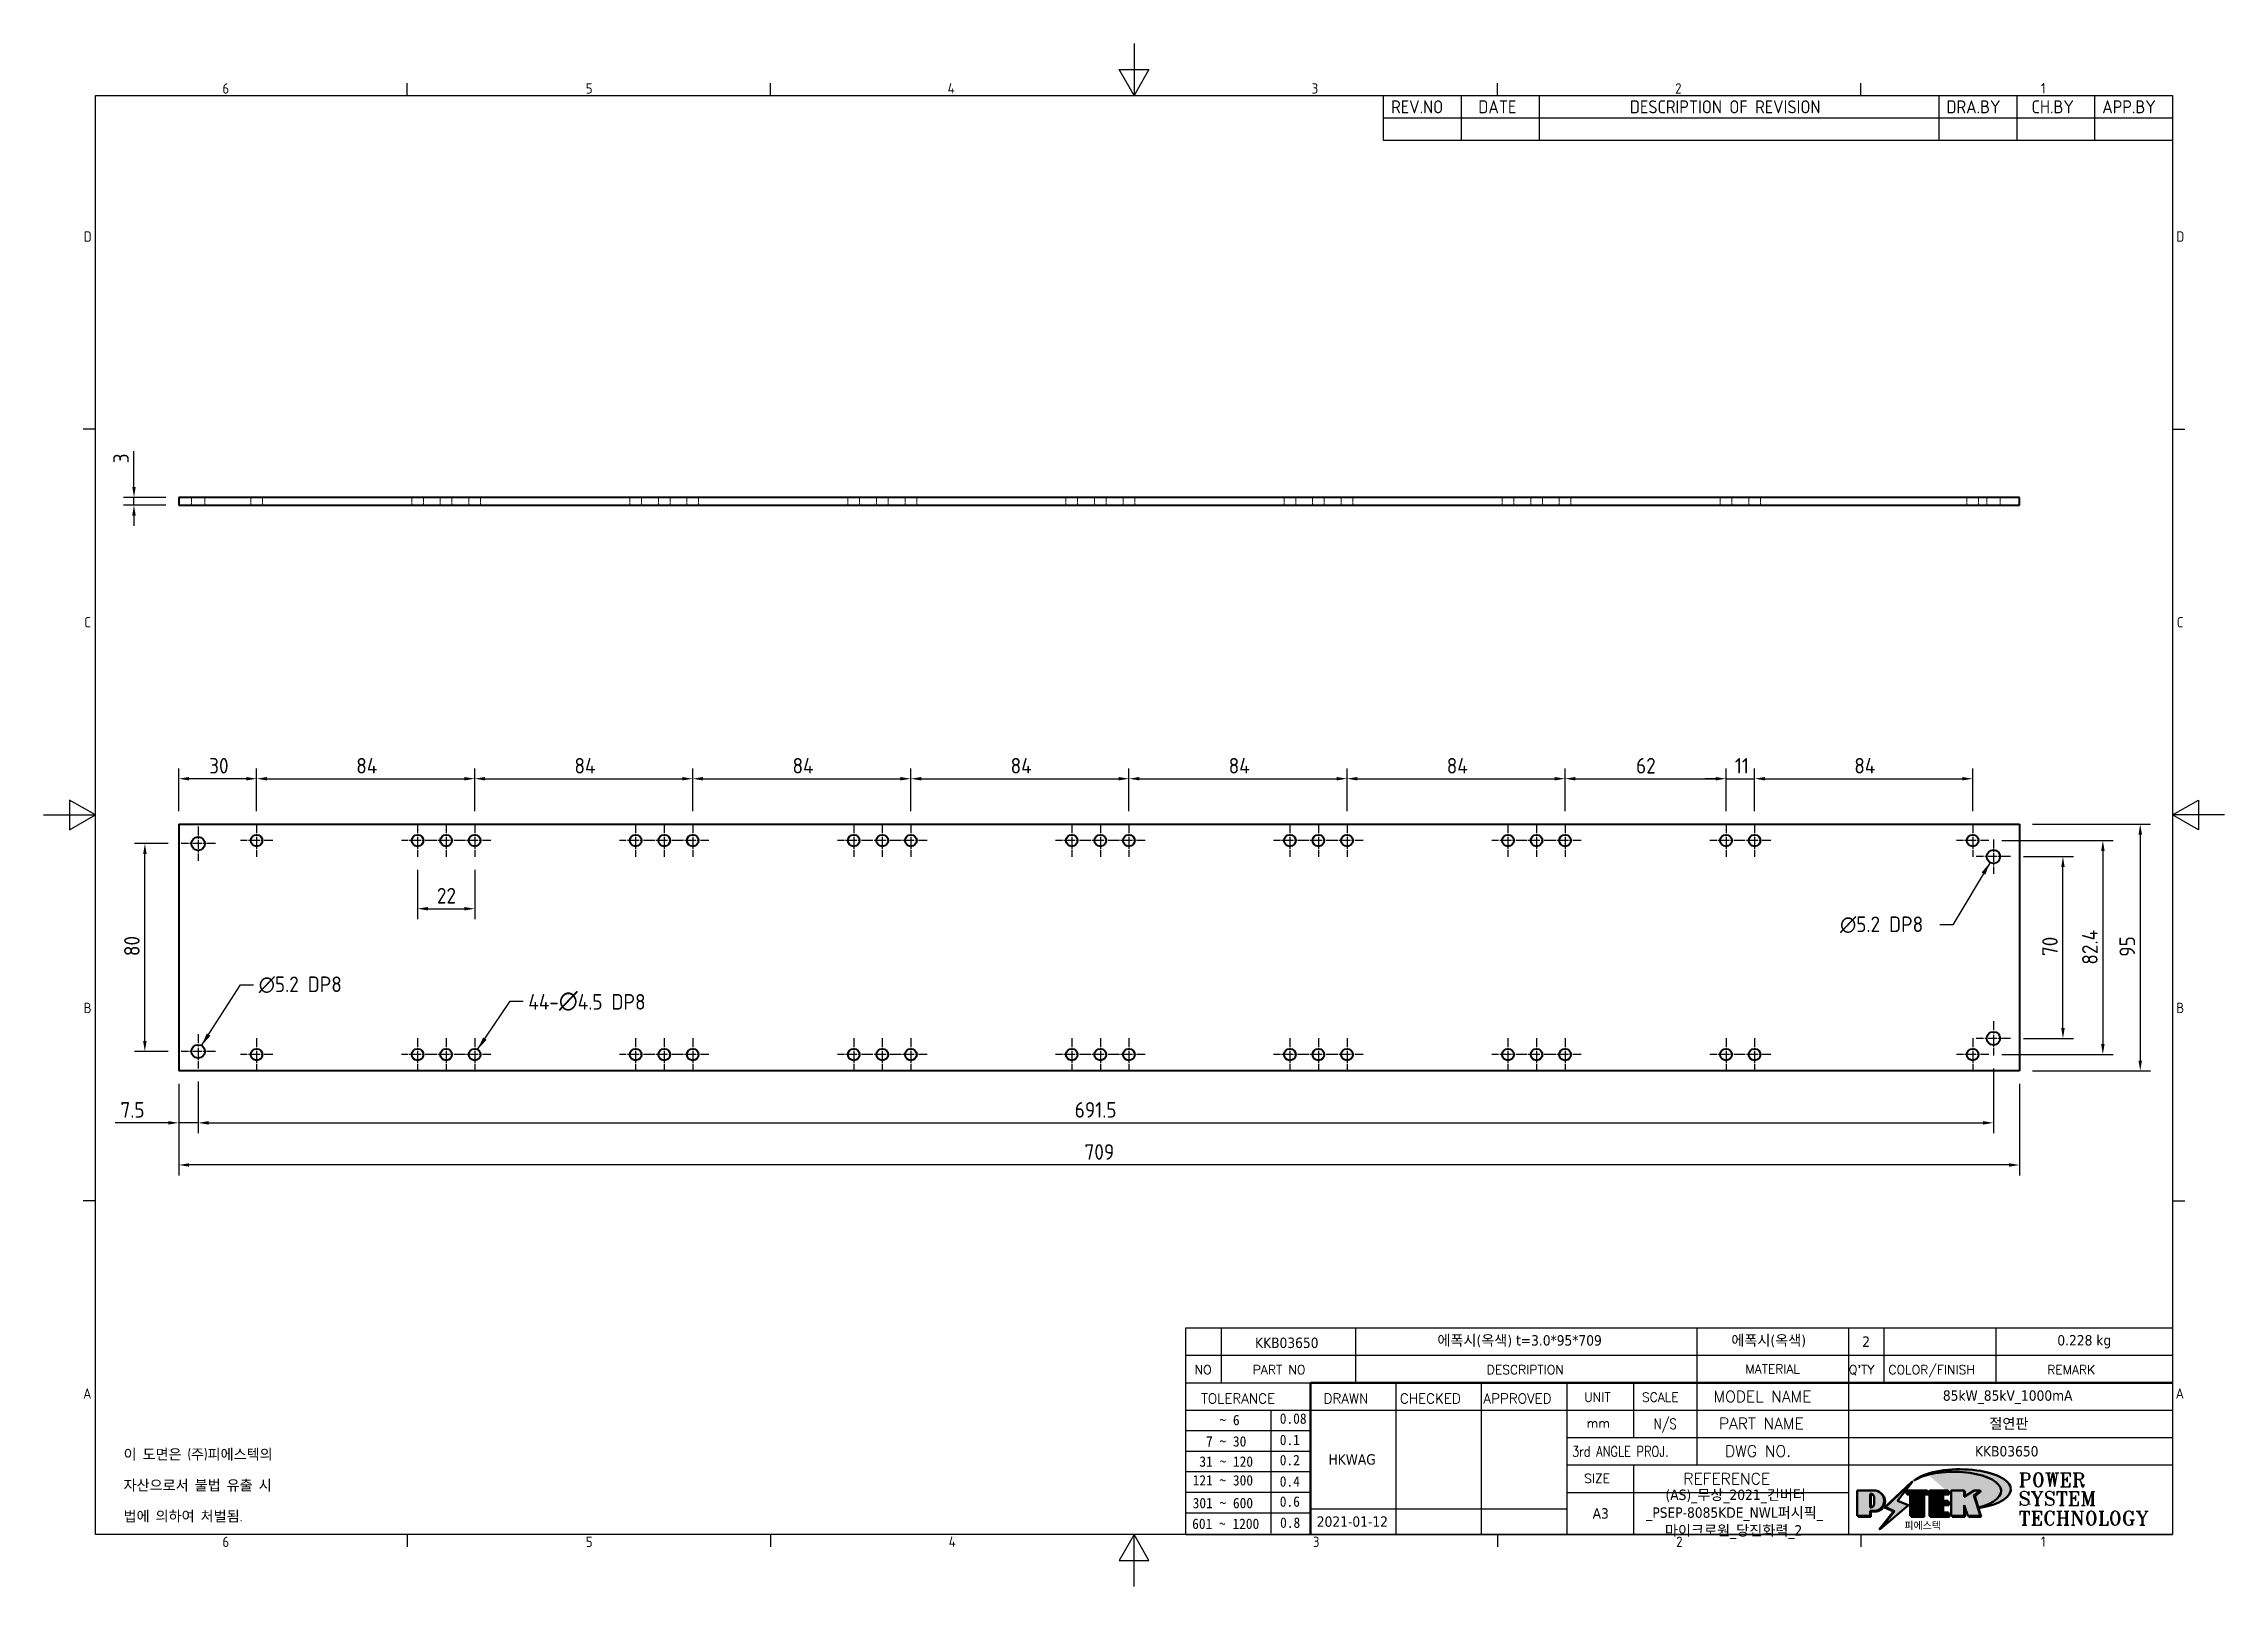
# Model space of a CAD drawing. Header units: millimetres. Extents: x 0 to 840, y 0 to 594.
import ezdxf
from ezdxf.enums import TextEntityAlignment as Align

# ---------------------------------------------------------------- set-up
doc = ezdxf.new("R2010")
doc.units = ezdxf.units.MM
doc.header["$LTSCALE"] = 2
doc.linetypes.add('CHAIN', pattern=[0.35429999999999995, 0.2362, -0.0295, 0.0591, -0.0295])
doc.linetypes.add('DASHED', pattern=[0.2067, 0.1654, -0.0413])
doc.layers.get('0').update_dxf_attribs({"color": 3, "lineweight": 25})
for name, color, linetype, lineweight in [('가려진 것(ISO)', 2, 'DASHED', 18), ('가시적인 것(ISO)', 3, 'Continuous', 40), ('경계(ISO)', 7, 'Continuous', 25), ('기호(ISO)', 5, 'Continuous', 25), ('제목(ISO)', 5, 'Continuous', 50), ('중심 표식(ISO)', 1, 'Continuous', 25), ('치수(ISO)', 2, 'Continuous', 25), ('해치(ISO)', 7, 'Continuous', 18)]:
    doc.layers.add(name, color=color, linetype=linetype, lineweight=lineweight)
doc.styles.add('HAN_291', font='')
doc.styles.add('HAN_370', font='', dxfattribs={"width": 2})
doc.styles.add('ISO ProportionalPSTEK', font='isocp.shx')
doc.styles.add('RC_284', font='ROMANC.shx')
doc.styles.add('RC_287', font='ROMANC.shx')
doc.styles.add('RC_292', font='ROMANC.shx')
doc.styles.add('ROMANT_294', font='romant.shx')
doc.styles.add('문자 텍스트_PSTEK_POSCO', font='isocp.shx')
doc.styles.add('치수 텍스트_PSTEK_POSCO', font='isocp.shx')
doc.styles.add('텍스트 스타일198', font='tahoma.ttf')
doc.styles.add('텍스트 스타일333', font='ROMANC.shx', dxfattribs={"width": 0.800000011920929})
doc.styles.get('HAN_291').set_extended_font_data('GulimChe')
doc.styles.get('HAN_370').set_extended_font_data('GulimChe')
doc.dimstyles.new('치수_PSTEK_POSCO', dxfattribs={"dimscale": 2, "dimtxt": 3, "dimasz": 2, "dimexe": 2, "dimexo": 2.5, "dimgap": 1, "dimtad": 1, "dimrnd": 1e-08, "dimdsep": 46, "dimtxsty": '치수 텍스트_PSTEK_POSCO', "dimcen": 0.09, "dimdle": 10, "dimclrd": 7, "dimclre": 7, "dimclrt": 2, "dimadec": 1, "dimazin": 2, "dimtfac": 1, "dimtmove": 0, "dimatfit": 3, "dimfxl": 0, "dimtolj": 1, "dimlwd": -1, "dimlwe": -1, "dimarcsym": 0})
doc.dimstyles.new('치수_PSTEK_POSCO$7', dxfattribs={"dimscale": 2, "dimtxt": 3, "dimasz": 2.5, "dimexe": 2, "dimexo": 2.5, "dimgap": 1, "dimtad": 1, "dimrnd": 1e-08, "dimdsep": 46, "dimtxsty": '치수 텍스트_PSTEK_POSCO', "dimcen": 0.09, "dimdle": 10, "dimclrd": 7, "dimclre": 7, "dimclrt": 2, "dimadec": 1, "dimazin": 2, "dimtfac": 1, "dimtmove": 0, "dimatfit": 3, "dimfxl": 0, "dimtolj": 1, "dimlwd": -1, "dimlwe": -1, "dimarcsym": 0})

msp = doc.modelspace()

# ---------------------------------------------------------------- texts
at = {"layer": '기호(ISO)', "color": 2, "char_height": 6.000000238418579, "attachment_point": 4, "line_spacing_factor": 0.5250000357627869, "style": '치수 텍스트_PSTEK_POSCO'}
for s, insert, width in [('{\\fAIGDT|b0|i0;\\H6.0000;n\\fisocp|b0|i0;\\H6.0000;5.2 DP8}', (691.973566079543, 254.7284325416171), 36.42667551636691), ('{\\fAIGDT|b0|i0;\\H6.0000;n\\fisocp|b0|i0;\\H6.0000;5.2 DP8}', (82.87255442872494, 231.6229522816531), 36.42667551636697), ('{44-\\fAIGDT|b0|i0;\\H7.0000;n\\fisocp|b0|i0;\\H6.0000;4.5 DP8}', (186.7013096338561, 225.3245676114269), 53.72335209846497)]:
    msp.add_mtext(s, dxfattribs=dict(at, insert=insert, width=width))
at = {"layer": '기호(ISO)', "color": 7, "insert": (30.78925080976877, 38.73420914021705), "char_height": 4.000000059604645, "width": 102.480276521085, "attachment_point": 4, "line_spacing_factor": 1.78626012802124, "style": '문자 텍스트_PSTEK_POSCO'}
msp.add_mtext('{이 도면은 (주)피에스텍의\\P자산으로서 불법 유출 시 \\P법에 의하여 처벌됨.}', dxfattribs=at)

# ---------------------------------------------------------------- blocks, each defined once
blk = doc.blocks.new('경계 Default Border')
at = {"layer": '경계(ISO)'}
for p, q in [((70, 287.0000076293945), (70, 289.4000053405762)), ((140, 287.0000076293945), (140, 289.4000053405762)), ((280, 287.0000076293945), (280, 289.4000053405762)), ((350, 287.0000076293945), (350, 289.4000053405762)), ((10, 222.7499961853027), (7.599999904632568, 222.7499961853027)), ((410, 222.7499961853027), (412.400016784668, 222.7499961853027)), ((10, 74.25000190734863), (7.599999904632568, 74.25000190734863)), ((410, 74.25000190734863), (412.400016784668, 74.25000190734863)), ((70, 10), (70, 7.599999904632568)), ((140, 10), (140, 7.599999904632568)), ((280, 10), (280, 7.599999904632568)), ((350, 10), (350, 7.599999904632568))]:
    blk.add_line(p, q, dxfattribs=at)
at = {"layer": '경계(ISO)', "flags": 128}
for points in [[(210, 297.0000076293945), (210, 287.0000076293945), (207.1132469177246, 292.0000076293945), (212.8867530822754, 292.0000076293945), (210, 287.0000076293945)], [(10, 10), (10, 287.0000076293945), (410, 287.0000076293945), (410, 10), (10, 10)], [(0, 148.5000038146973), (10, 148.5000038146973), (5, 151.3867473602295), (5, 145.6132507324219), (10, 148.5000038146973)], [(420, 148.5000038146973), (410, 148.5000038146973), (415, 151.3867473602295), (415, 145.6132507324219), (410, 148.5000038146973)], [(210, 0), (210, 10), (207.1132469177246, 5), (212.8867530822754, 5), (210, 10)]]:
    blk.add_lwpolyline(points, dxfattribs=at)
at = {"layer": '경계(ISO)', "color": 2, "char_height": 2.000000029802322, "attachment_point": 7, "style": '문자 텍스트_PSTEK_POSCO'}
for s, insert in [('6', (34.42969299337596, 287.3809296778403)), ('5', (104.429692993376, 287.3809296778403)), ('4', (174.110846221447, 287.4)), ('3', (244.2216924577951, 287.3809296778403)), ('2', (314.2216924577951, 287.3809296778403)), ('1', (384.6573774223157, 287.4)), ('D', (7.710846206545829, 258.8559296629392)), ('D', (410.718846771929, 258.8559296629392)), ('C', (7.821692442893982, 184.6059296629392)), ('C', (410.8296930082771, 184.6059296629392)), ('B', (7.710846206545829, 110.3559296629392)), ('B', (410.718846771929, 110.3559296629392)), ('A', (7.599999970197677, 36.12023240455892)), ('A', (410.6096005397006, 36.12023240455892)), ('6', (34.42969299337596, 7.580929648038)), ('5', (104.429692993376, 7.580929648038)), ('4', (174.3156467487881, 7.599999970197677)), ('3', (244.4456930345745, 7.580929648038)), ('2', (314.418492964537, 7.580929648038)), ('1', (384.6573774223157, 7.599999970197677))]:
    blk.add_mtext(s, dxfattribs=dict(at, insert=insert))
blk = doc.blocks.new('제목 블록 PSTEK')
for color, points in [(252, [(317.2195697678507, 17.0593801673321), (322.0326348870767, 21.62682475217465), (322.2781991042243, 21.94392121864296), (317.0471853425802, 16.97985676345368), (318.7512090904202, 16.1899260703855), (316.0018030350395, 12.71868385740789), (316.3356552234328, 13.00206718743325), (318.9235935156908, 16.2694494742633)]), (5, [(321.6183518841322, 17.4193704504104), (319.5281351041078, 18.24969419629727), (322.4505835294948, 22.02344462252142), (317.2195697678507, 17.0593801673321), (318.9235935156908, 16.2694494742633), (316.1741874603099, 12.79820726128571)]), (1, [(324.4839107253602, 19.60711530335299), (325.2419748254881, 19.60711530335299), (325.2419748254881, 20.25857663940324), (321.2266040451076, 20.25857663940324), (321.2266040451076, 19.60711530335299), (321.9846681452406, 19.60711530335299), (321.9846681452406, 15.3430047401139), (324.4839107253602, 15.3430047401139)]), (252, [(321.9846681452406, 19.60711530335299), (321.4042753185749, 19.60711530335299), (321.4042753185749, 19.45905590879572), (321.9846681452406, 19.45905590879572)]), (252, [(324.6615819988275, 19.45905590879572), (325.4196460989604, 19.45905590879572), (325.4196460989604, 20.11051724484596), (325.2419748254881, 20.11051724484596), (325.2419748254881, 19.60711530335299), (324.4839107253602, 19.60711530335299), (324.4839107253602, 15.3430047401139), (322.1623394187076, 15.3430047401139), (322.1623394187076, 15.19494534555726), (324.6615819988275, 15.19494534555726)]), (1, [(329.2277337269622, 20.25857663940324), (325.65654113025, 20.25857663940324), (325.65654113025, 15.3430047401139), (329.3580259941756, 15.3430047401139), (329.3580259941756, 15.9944660761648), (328.1137701654877, 15.9944660761648), (328.1137701654877, 17.56360607323003), (329.2277337269622, 17.56360607323003), (329.2277337269622, 18.25543873810179), (328.1137701654877, 18.25543873810179), (328.1137701654877, 19.60711530335299), (329.2277337269622, 19.60711530335299)]), (252, [(328.2914414389548, 19.45905590879572), (329.4054050004294, 19.45905590879572), (329.4054050004294, 20.11051724484596), (329.2277337269622, 20.11051724484596), (329.2277337269622, 19.60711530335299), (328.1137701654877, 19.60711530335299), (328.1137701654877, 18.25543873810179), (328.2914414389548, 18.25543873810179)]), (252, [(328.2914414389548, 17.41554667867274), (329.4054050004294, 17.41554667867274), (329.4054050004294, 18.10737934354514), (329.2277337269622, 18.10737934354514), (329.2277337269622, 17.56360607323003), (328.1137701654877, 17.56360607323003), (328.1137701654877, 15.9944660761648), (328.2914414389548, 15.9944660761648)]), (1, [(332.3312149849806, 20.25857663940324), (329.8592894925411, 20.25857663940324), (329.8592894925411, 15.3430047401139), (332.3312149849806, 15.3430047401139), (332.3312149849806, 17.4318630164523), (333.0701931098801, 15.3430047401139), (335.4855464857051, 15.3430047401139), (334.2514536401189, 19.30614745124769), (335.4379594596742, 20.25857663940324), (334.3071782107978, 20.25857663940324), (332.3312149849806, 18.99741471888304)]), (252, [(332.5088862584528, 16.92964231796647), (332.3312149849806, 17.43186301645164), (332.3312149849806, 15.3430047401139), (330.0369607660135, 15.3430047401139), (330.0369607660135, 15.19494534555726), (332.5088862584528, 15.19494534555726)]), (252, [(332.5088862584528, 20.1105172448466), (332.3312149849806, 20.1105172448466), (332.3312149849806, 18.99741471888368), (332.5088862584528, 19.11081371413894)]), (252, [(335.6156307331414, 20.11051724484596), (335.2535118015555, 20.11051724484596), (334.2514536401189, 19.30614745124769), (335.4855464857051, 15.3430047401139), (333.1954852176545, 15.3430047401139), (333.2478643833523, 15.19494534555726), (335.6632177591723, 15.19494534555726), (334.4291249135862, 19.15808805669106)]), (252, [(329.5356972676428, 15.8464066816075), (329.3580259941756, 15.8464066816075), (329.3580259941756, 15.3430047401139), (325.8342124037171, 15.3430047401139), (325.8342124037171, 15.19494534555726), (329.5356972676428, 15.19494534555726)])]:
    blk.add_hatch(color=color).paths.add_polyline_path(points)
h = blk.add_hatch(color=1)
edge = h.paths.add_edge_path(flags=0)
edge.add_line((314.2242174273352, 19.60711530335299), (314.2242174273352, 17.00126995915134))
edge.add_line((314.2242174273352, 17.00126995915134), (314.3485873187598, 17.00126995915134))
edge.add_arc((314.3485873187598, 17.6527312952023), 0.6514613360509371, 270, 360)
edge.add_line((315.0000486548106, 17.6527312952023), (315.0000486548106, 18.95565396730211))
edge.add_arc((314.3485873187598, 18.95565396730212), 0.6514613360508712, 0, 90)
edge.add_line((314.3485873187598, 19.60711530335299), (314.2242174273352, 19.60711530335299))
edge = h.paths.add_edge_path()
edge.add_arc((314.9847713324306, 18.28938669179658), 1.969189947606664, 269.9999999999959, 450)
edge.add_line((314.9847713324306, 20.25857663940318), (311.7664314776902, 20.25857663940324))
edge.add_line((311.7664314776902, 20.25857663940324), (311.7664314776902, 15.3430047401139))
edge.add_line((311.7664314776902, 15.3430047401139), (314.2242174273352, 15.3430047401139))
edge.add_line((314.2242174273352, 15.3430047401139), (314.2242174273352, 16.32019674418991))
edge.add_line((314.2242174273352, 16.32019674418991), (314.9847713324307, 16.32019674418991))
h = blk.add_hatch(color=252)
edge = h.paths.add_edge_path()
edge.add_arc((314.9847713324309, 18.28938669179657), 1.969189947606666, 270, 406.8278729790604)
edge.add_arc((315.1624426058984, 18.1413272972396), 1.969189947606962, -90, 53.560984836317004, ccw=False)
edge.add_line((315.1624426058984, 16.17213734963263), (314.4018887008024, 16.17213734963263))
edge.add_line((314.4018887008024, 16.17213734963263), (314.4018887008024, 15.19494534555726))
edge.add_line((314.4018887008024, 15.19494534555726), (311.9441027511573, 15.19494534555726))
edge.add_line((311.9441027511573, 15.19494534555726), (311.9441027511573, 15.3430047401139))
edge.add_line((311.9441027511573, 15.3430047401139), (314.2242174273352, 15.3430047401139))
edge.add_line((314.2242174273352, 15.3430047401139), (314.2242174273352, 16.32019674418991))
edge.add_line((314.2242174273352, 16.32019674418991), (314.9847713324309, 16.32019674418991))
h = blk.add_hatch(color=252)
edge = h.paths.add_edge_path()
edge.add_line((314.4018887008024, 19.45905590879572), (314.5262585922315, 19.45905590879572))
edge.add_arc((314.5262585922314, 18.80759457274939), 0.6514613360463194, 60.4189348879147, 90.00000000000318, ccw=False)
edge.add_arc((314.3485873187602, 18.95565396730057), 0.6514613360524251, 39.96992292766206, 90.00000000009999)
edge.add_line((314.3485873187591, 19.60711530335307), (314.2242174273352, 19.60711530335298))
edge.add_line((314.2242174273352, 19.60711530335299), (314.2242174273352, 17.00126995915134))
edge.add_line((314.2242174273352, 17.00126995915134), (314.3485873187591, 17.00126995915134))
edge.add_arc((314.3485873187568, 17.652731295233), 0.6514613360816299, 270.0000000002, 274.6930825552478)
edge.add_line((314.4018887008024, 17.0034541317032), (314.4018887008024, 19.45905590879572))
at = {"layer": '해치(ISO)', "true_color": 0x27d1fc}
h = blk.add_hatch(color=140, dxfattribs=at)
edge = h.paths.add_edge_path()
edge.add_ellipse((330.3660919371412, 20.15576403068321), major_axis=(9.100907360794343, 0), ratio=0.4069904968023172, start_angle=301.3098473703837, end_angle=507.7436900681698)
edge.add_ellipse((331.5340919371412, 20.4634168429492), major_axis=(-9.82350664112931, 0), ratio=0.3942600559756514, start_angle=111.51207141178469, end_angle=334.47025347086895, ccw=False)
edge.add_line((335.1363447531188, 16.8601935978785), (335.0955236905705, 16.99119398620872))
at = {"color": 180}
for p, q in [((182.475792979055, 11.79100474011392), (182.4757929790549, 51.56524660363496)), ((182.4757929790549, 51.56524660363496), (372.4757929537551, 51.56524660363496)), ((189.2651435055721, 51.56524660363496), (189.2651435055722, 41.00524660363494)), ((215.2152739891528, 41.00524660363494), (215.2152739891528, 51.56524660363496)), ((280.8758854511282, 51.56524660363496), (280.8758854511282, 41.00524660363494)), ((310.0881549537552, 51.56524660363496), (310.0881549537553, 41.00524660363494)), ((316.9044520275131, 51.56524660363496), (316.9044520275127, 41.00524660363494)), ((338.4566026226726, 51.56524660363496), (338.4566026226727, 41.00524660363494)), ((372.4757929537551, 51.56524660363496), (372.4757929537551, 11.79100474011389)), ((182.475792979055, 46.2852466036349), (372.4757929537551, 46.28524660363492)), ((182.475792979055, 41.00524660363493), (206.451475290024, 41.00524660363493)), ((222.9401812389276, 11.79100474011392), (222.9401812389276, 41.00524660363494)), ((239.4288871878316, 11.79100474011392), (239.4288871878316, 41.00524660363494)), ((255.9175931367356, 11.79100474011392), (255.9175931367356, 41.00524660363494)), ((268.6918866058747, 41.00524660363494), (268.6918866058747, 30.44524660363498)), ((280.8758854511282, 41.00524660363494), (280.8758854511282, 25.16524660363502)), ((310.088154953755, 41.00524660363494), (310.088154953755, 11.79100474011392)), ((182.475792979055, 35.72524660363497), (206.451475290024, 35.72524660363497)), ((198.8621818849491, 12.02524660363491), (198.8621818849491, 35.72524660363497)), ((206.451475290024, 35.72524660363497), (372.4757929537551, 35.72524660363497)), ((182.475792979055, 31.77524660363492), (206.451475290024, 31.77524660363492)), ((255.917593136736, 30.44524660363498), (372.4757929537552, 30.44524660363501)), ((182.475792979055, 27.82524660363487), (206.451475290024, 27.82524660363487)), ((182.475792979055, 23.87524660363505), (206.451475290024, 23.87524660363505)), ((255.9175931367359, 25.16524660363502), (372.4757929537552, 25.165246603635)), ((268.6918866058744, 25.16524660363502), (268.6918866058744, 11.79100474011392)), ((182.475792979055, 19.92524660363478), (206.451475290024, 19.92524660363478)), ((255.9175931367359, 19.88524660363481), (310.0881549537553, 19.88524660363481)), ((182.475792979055, 15.97524660363496), (206.451475290024, 15.97524660363496)), ((206.451475290024, 16.74100474011396), (255.9175931367359, 16.74100474011396)), ((182.475792979055, 11.79100474011392), (372.4757929537551, 11.79100474011389))]:
    blk.add_line(p, q, dxfattribs=at)
at = {"color": 7, "lineweight": 50}
for p, q in [((206.4514752900237, 11.79100474011392), (206.4514752900237, 41.00524660363494)), ((206.451475290024, 41.00524660363494), (372.4757929537551, 41.00524660363496))]:
    blk.add_line(p, q, dxfattribs=at)
at = {"color": 7}
for p, q in [((322.2781991042243, 21.94392121864296), (317.0471853425802, 16.97985676345368)), ((322.4505835294948, 22.02344462252142), (317.2195697678507, 17.0593801673321)), ((317.2195697678507, 17.0593801673321), (322.0326348870767, 21.62682475217465)), ((319.5281351041078, 18.24969419629727), (322.4505835294948, 22.02344462252142)), ((322.0326348870767, 21.62682475217465), (322.2781991042243, 21.94392121864296)), ((311.7664314776902, 20.25900474011391), (311.7664314776902, 15.34300474011391)), ((314.9847713324309, 20.25857663940324), (311.7664314776902, 20.25857663940324)), ((314.9847713324309, 20.25857663940324), (311.7664314776902, 20.25857663940324)), ((311.7664314776902, 20.25857663940324), (311.7664314776902, 15.3430047401139)), ((314.2242174273352, 17.00126995915134), (314.2242174273352, 19.60711530335299)), ((314.2242174273352, 19.60711530335299), (314.3485873187591, 19.60711530335299)), ((314.3485873187591, 19.60711530335299), (314.2242174273352, 19.60711530335299)), ((314.2242174273352, 19.60711530335299), (314.2242174273352, 17.00126995915134)), ((314.2242174273352, 17.00126995915134), (314.2242174273352, 19.60711530335299)), ((314.2242174273352, 19.60711530335299), (314.3485873187591, 19.60711530335299)), ((314.3485873187591, 17.00126995915134), (314.2242174273352, 17.00126995915134)), ((314.2242174273352, 17.00126995915134), (314.3485873187591, 17.00126995915134)), ((314.3485873187591, 17.00126995915134), (314.2242174273352, 17.00126995915134)), ((314.4018887008024, 19.45905590879572), (314.5262585922314, 19.45905590879572)), ((314.4018887008024, 17.0034541317032), (314.4018887008024, 19.45905590879572)), ((315.0000486548106, 18.95565396730275), (315.0000486548106, 17.65273129520161)), ((315.0000486548106, 18.95565396730275), (315.0000486548106, 17.65273129520161)), ((316.1741874603099, 12.79820726128571), (321.6183518841322, 17.4193704504104)), ((317.0471853425802, 16.97985676345368), (318.7512090904202, 16.1899260703855)), ((318.9235935156908, 16.2694494742633), (317.2195697678507, 17.0593801673321)), ((317.2195697678507, 17.0593801673321), (318.9235935156908, 16.2694494742633)), ((321.6183518841322, 17.4193704504104), (319.5281351041078, 18.24969419629727)), ((325.2419748254881, 20.25857663940324), (321.2266040451076, 20.25857663940324)), ((321.2266040451076, 20.25857663940324), (321.2266040451076, 19.60711530335299)), ((325.2419748254881, 20.25857663940324), (321.2266040451076, 20.25857663940324)), ((321.2266040451076, 20.25857663940324), (321.2266040451076, 19.60711530335299)), ((321.2266040451076, 19.60711530335299), (321.9846681452406, 19.60711530335299)), ((321.2266040451076, 19.60711530335299), (321.9846681452406, 19.60711530335299)), ((321.4042753185749, 19.60711530335299), (321.4042753185749, 19.45905590879572)), ((321.9846681452406, 19.60711530335299), (321.4042753185749, 19.60711530335299)), ((321.4042753185749, 19.45905590879572), (321.9846681452406, 19.45905590879572)), ((321.9846681452406, 19.60711530335299), (321.9846681452406, 15.3430047401139)), ((321.9846681452406, 19.45905590879572), (321.9846681452406, 19.60711530335299)), ((321.9846681452406, 19.60711530335299), (321.9846681452406, 15.3430047401139)), ((324.4839107253602, 19.60711530335299), (325.2419748254881, 19.60711530335299)), ((324.4839107253602, 15.3430047401139), (324.4839107253602, 19.60711530335299)), ((325.2419748254881, 19.60711530335299), (324.4839107253602, 19.60711530335299)), ((324.4839107253602, 19.60711530335299), (324.4839107253602, 15.3430047401139)), ((324.4839107253602, 19.60711530335299), (325.2419748254881, 19.60711530335299)), ((324.4839107253602, 15.3430047401139), (324.4839107253602, 19.60711530335299)), ((324.6615819988275, 19.45905590879572), (325.4196460989604, 19.45905590879572)), ((324.6615819988275, 15.19494534555726), (324.6615819988275, 19.45905590879572)), ((325.2419748254881, 19.60711530335299), (325.2419748254881, 20.25857663940324)), ((325.2419748254881, 19.60711530335299), (325.2419748254881, 20.25857663940324)), ((325.4196460989604, 20.11051724484596), (325.2419748254881, 20.11051724484596)), ((325.2419748254881, 20.11051724484596), (325.2419748254881, 19.60711530335299)), ((325.4196460989604, 19.45905590879572), (325.4196460989604, 20.11051724484596)), ((329.2277337269622, 20.25857663940324), (325.65654113025, 20.25857663940324)), ((325.65654113025, 20.25857663940324), (325.65654113025, 15.3430047401139)), ((325.65654113025, 20.25857663940324), (325.65654113025, 15.3430047401139)), ((329.2277337269622, 20.25857663940324), (325.65654113025, 20.25857663940324)), ((328.1137701654877, 18.25543873810179), (328.1137701654877, 19.60711530335299)), ((328.1137701654877, 19.60711530335299), (329.2277337269622, 19.60711530335299)), ((329.2277337269622, 19.60711530335299), (328.1137701654877, 19.60711530335299)), ((328.1137701654877, 19.60711530335299), (328.1137701654877, 18.25543873810179)), ((328.1137701654877, 18.25543873810179), (328.1137701654877, 19.60711530335299)), ((328.1137701654877, 19.60711530335299), (329.2277337269622, 19.60711530335299)), ((329.2277337269622, 18.25543873810179), (328.1137701654877, 18.25543873810179)), ((328.1137701654877, 18.25543873810179), (328.2914414389548, 18.25543873810179)), ((329.2277337269622, 18.25543873810179), (328.1137701654877, 18.25543873810179)), ((328.1137701654877, 17.56360607323003), (329.2277337269622, 17.56360607323003)), ((328.1137701654877, 15.9944660761648), (328.1137701654877, 17.56360607323003)), ((329.2277337269622, 17.56360607323003), (328.1137701654877, 17.56360607323003)), ((328.1137701654877, 17.56360607323003), (328.1137701654877, 15.9944660761648)), ((328.1137701654877, 17.56360607323003), (329.2277337269622, 17.56360607323003)), ((328.1137701654877, 15.9944660761648), (328.1137701654877, 17.56360607323003)), ((328.2914414389548, 18.25543873810179), (328.2914414389548, 19.45905590879572)), ((328.2914414389548, 19.45905590879572), (329.4054050004294, 19.45905590879572)), ((328.2914414389548, 15.9944660761648), (328.2914414389548, 17.41554667867274)), ((328.2914414389548, 17.41554667867274), (329.4054050004294, 17.41554667867274)), ((329.2277337269622, 19.60711530335299), (329.2277337269622, 20.25857663940324)), ((329.2277337269622, 19.60711530335299), (329.2277337269622, 20.25857663940324)), ((329.4054050004294, 20.11051724484596), (329.2277337269622, 20.11051724484596)), ((329.2277337269622, 20.11051724484596), (329.2277337269622, 19.60711530335299)), ((329.2277337269622, 17.56360607323003), (329.2277337269622, 18.25543873810179)), ((329.2277337269622, 17.56360607323003), (329.2277337269622, 18.25543873810179)), ((329.4054050004294, 18.10737934354514), (329.2277337269622, 18.10737934354514)), ((329.2277337269622, 18.10737934354514), (329.2277337269622, 17.56360607323003)), ((329.4054050004294, 19.45905590879572), (329.4054050004294, 20.11051724484596)), ((329.4054050004294, 17.41554667867274), (329.4054050004294, 18.10737934354514)), ((332.3312149849806, 20.25857663940324), (329.8592894925411, 20.25857663940324)), ((329.8592894925411, 20.25857663940324), (329.8592894925411, 15.3430047401139)), ((329.8592894925411, 20.25857663940324), (329.8592894925411, 15.3430047401139)), ((332.3312149849806, 20.25857663940324), (329.8592894925411, 20.25857663940324)), ((334.3071782107978, 20.25857663940324), (332.3312149849806, 18.99741471888304)), ((332.3312149849806, 18.99741471888304), (332.3312149849806, 20.25857663940324)), ((334.3071782107978, 20.25857663940324), (332.3312149849806, 18.99741471888304)), ((332.3312149849806, 18.99741471888304), (332.3312149849806, 20.25857663940324)), ((332.5088862584528, 20.1105172448466), (332.3312149849806, 20.1105172448466)), ((332.3312149849806, 20.1105172448466), (332.3312149849806, 18.99741471888368)), ((332.3312149849806, 18.99741471888368), (332.5088862584528, 19.11081371413894)), ((332.3312149849806, 17.4318630164523), (333.0701931098801, 15.3430047401139)), ((332.3312149849806, 15.3430047401139), (332.3312149849806, 17.4318630164523)), ((332.5088862584528, 16.92964231796647), (332.3312149849806, 17.43186301645164)), ((332.3312149849806, 17.43186301645164), (332.3312149849806, 15.3430047401139)), ((332.3312149849806, 17.4318630164523), (333.0701931098801, 15.3430047401139)), ((332.3312149849806, 15.3430047401139), (332.3312149849806, 17.4318630164523)), ((332.5088862584528, 19.11081371413894), (332.5088862584528, 20.1105172448466)), ((332.5088862584528, 15.19494534555726), (332.5088862584528, 16.92964231796647)), ((334.2514536401189, 19.30614745124769), (335.4379594596742, 20.25857663940324)), ((334.2514536401189, 19.30614745124769), (335.4379594596742, 20.25857663940324)), ((335.2535118015555, 20.11051724484596), (334.2514536401189, 19.30614745124769)), ((335.4855464857051, 15.3430047401139), (334.2514536401189, 19.30614745124769)), ((334.2514536401189, 19.30614745124769), (335.4855464857051, 15.3430047401139)), ((335.4855464857051, 15.3430047401139), (334.2514536401189, 19.30614745124769)), ((335.4379594596742, 20.25857663940324), (334.3071782107978, 20.25857663940324)), ((335.4379594596742, 20.25857663940324), (334.3071782107978, 20.25857663940324)), ((334.4291249135862, 19.15808805669104), (335.6156307331414, 20.11051724484596)), ((335.6632177591723, 15.19494534555726), (334.4291249135862, 19.15808805669104)), ((335.6156307331414, 20.11051724484596), (335.2535118015555, 20.11051724484596)), ((345.0447381189468, 17.50375595811051), (344.9867755289346, 17.689895936919)), ((311.7664314776902, 15.3430047401139), (314.2242174273352, 15.3430047401139)), ((311.7664314776902, 15.3430047401139), (314.2242174273352, 15.3430047401139)), ((314.2242174273352, 15.3430047401139), (311.9441027511573, 15.3430047401139)), ((311.9441027511573, 15.3430047401139), (311.9441027511573, 15.19494534555726)), ((311.9441027511573, 15.19494534555726), (314.4018887008024, 15.19494534555726)), ((314.2242174273352, 16.32019674418991), (314.9847713324309, 16.32019674418991)), ((314.2242174273352, 15.3430047401139), (314.2242174273352, 16.32019674418991)), ((314.9847713324309, 16.32019674418991), (314.2242174273352, 16.32019674418991)), ((314.2242174273352, 16.32019674418991), (314.2242174273352, 15.3430047401139)), ((314.2242174273352, 16.32019674418991), (314.9847713324309, 16.32019674418991)), ((314.2242174273352, 15.3430047401139), (314.2242174273352, 16.32019674418991)), ((314.4018887008024, 16.17213734963263), (315.162442605898, 16.17213734963263)), ((314.4018887008024, 15.19494534555726), (314.4018887008024, 16.17213734963263)), ((318.7512090904202, 16.1899260703855), (316.0018030350395, 12.71868385740789)), ((316.0018030350395, 12.71868385740789), (316.3356552234328, 13.00206718743325)), ((318.9235935156908, 16.2694494742633), (316.1741874603099, 12.79820726128571)), ((316.3356552234328, 13.00206718743325), (318.9235935156908, 16.2694494742633)), ((321.9846681452406, 15.3430047401139), (324.4839107253602, 15.3430047401139)), ((321.9846681452406, 15.3430047401139), (324.4839107253602, 15.3430047401139)), ((324.4839107253602, 15.3430047401139), (322.1623394187076, 15.3430047401139)), ((322.1623394187076, 15.3430047401139), (322.1623394187076, 15.19494534555726)), ((322.1623394187076, 15.19494534555726), (324.6615819988275, 15.19494534555726)), ((325.65654113025, 15.3430047401139), (329.3580259941756, 15.3430047401139)), ((325.65654113025, 15.3430047401139), (329.3580259941756, 15.3430047401139)), ((329.3580259941756, 15.3430047401139), (325.8342124037171, 15.3430047401139)), ((325.8342124037171, 15.3430047401139), (325.8342124037171, 15.19494534555726)), ((325.8342124037171, 15.19494534555726), (329.5356972676428, 15.19494534555726)), ((329.3580259941756, 15.9944660761648), (328.1137701654877, 15.9944660761648)), ((328.1137701654877, 15.9944660761648), (328.2914414389548, 15.9944660761648)), ((329.3580259941756, 15.9944660761648), (328.1137701654877, 15.9944660761648)), ((329.3580259941756, 15.3430047401139), (329.3580259941756, 15.9944660761648)), ((329.3580259941756, 15.3430047401139), (329.3580259941756, 15.9944660761648)), ((329.5356972676428, 15.8464066816075), (329.3580259941756, 15.8464066816075)), ((329.3580259941756, 15.8464066816075), (329.3580259941756, 15.3430047401139)), ((329.5356972676428, 15.19494534555726), (329.5356972676428, 15.8464066816075)), ((329.8592894925411, 15.3430047401139), (332.3312149849806, 15.3430047401139)), ((329.8592894925411, 15.3430047401139), (332.3312149849806, 15.3430047401139)), ((332.3312149849806, 15.3430047401139), (330.0369607660135, 15.3430047401139)), ((330.0369607660135, 15.3430047401139), (330.0369607660135, 15.19494534555726)), ((330.0369607660135, 15.19494534555726), (332.5088862584528, 15.19494534555726)), ((333.0701931098801, 15.3430047401139), (335.4855464857051, 15.3430047401139)), ((333.0701931098801, 15.3430047401139), (335.4855464857051, 15.3430047401139)), ((335.4855464857051, 15.3430047401139), (333.1954852176545, 15.3430047401139)), ((333.1954852176545, 15.3430047401139), (333.2478643833523, 15.19494534555726)), ((333.2478643833523, 15.19494534555726), (335.6632177591723, 15.19494534555726))]:
    blk.add_line(p, q, dxfattribs=at)
at = {"color": 5}
for p, q in [((322.4505835294948, 22.02344462252142), (317.2195697678507, 17.0593801673321)), ((319.5281351041078, 18.24969419629727), (322.4505835294948, 22.02344462252142)), ((316.1741874603099, 12.79820726128571), (321.6183518841322, 17.4193704504104)), ((317.2195697678507, 17.0593801673321), (318.9235935156908, 16.2694494742633)), ((321.6183518841322, 17.4193704504104), (319.5281351041078, 18.24969419629727)), ((318.9235935156908, 16.2694494742633), (316.1741874603099, 12.79820726128571))]:
    blk.add_line(p, q, dxfattribs=at)
at = {"color": 1}
for p, q in [((314.9847713324309, 20.25857663940324), (311.7664314776902, 20.25857663940324)), ((311.7664314776902, 20.25857663940324), (311.7664314776902, 15.3430047401139)), ((314.2242174273352, 17.00126995915134), (314.2242174273352, 19.60711530335299)), ((314.2242174273352, 19.60711530335299), (314.3485873187591, 19.60711530335299)), ((314.3485873187591, 17.00126995915134), (314.2242174273352, 17.00126995915134)), ((315.0000486548106, 18.95565396730275), (315.0000486548106, 17.65273129520161)), ((325.2419748254881, 20.25857663940324), (321.2266040451076, 20.25857663940324)), ((321.2266040451076, 20.25857663940324), (321.2266040451076, 19.60711530335299)), ((321.2266040451076, 19.60711530335299), (321.9846681452406, 19.60711530335299)), ((321.9846681452406, 19.60711530335299), (321.9846681452406, 15.3430047401139)), ((324.4839107253602, 19.60711530335299), (325.2419748254881, 19.60711530335299)), ((324.4839107253602, 15.3430047401139), (324.4839107253602, 19.60711530335299)), ((325.2419748254881, 19.60711530335299), (325.2419748254881, 20.25857663940324)), ((329.2277337269622, 20.25857663940324), (325.65654113025, 20.25857663940324)), ((325.65654113025, 20.25857663940324), (325.65654113025, 15.3430047401139)), ((328.1137701654877, 18.25543873810179), (328.1137701654877, 19.60711530335299)), ((328.1137701654877, 19.60711530335299), (329.2277337269622, 19.60711530335299)), ((329.2277337269622, 18.25543873810179), (328.1137701654877, 18.25543873810179)), ((328.1137701654877, 17.56360607323003), (329.2277337269622, 17.56360607323003)), ((328.1137701654877, 15.9944660761648), (328.1137701654877, 17.56360607323003)), ((329.2277337269622, 19.60711530335299), (329.2277337269622, 20.25857663940324)), ((329.2277337269622, 17.56360607323003), (329.2277337269622, 18.25543873810179)), ((332.3312149849806, 20.25857663940324), (329.8592894925411, 20.25857663940324)), ((329.8592894925411, 20.25857663940324), (329.8592894925411, 15.3430047401139)), ((334.3071782107978, 20.25857663940324), (332.3312149849806, 18.99741471888304)), ((332.3312149849806, 18.99741471888304), (332.3312149849806, 20.25857663940324)), ((332.3312149849806, 17.4318630164523), (333.0701931098801, 15.3430047401139)), ((332.3312149849806, 15.3430047401139), (332.3312149849806, 17.4318630164523)), ((334.2514536401189, 19.30614745124769), (335.4379594596742, 20.25857663940324)), ((335.4855464857051, 15.3430047401139), (334.2514536401189, 19.30614745124769)), ((335.4379594596742, 20.25857663940324), (334.3071782107978, 20.25857663940324)), ((311.7664314776902, 15.3430047401139), (314.2242174273352, 15.3430047401139)), ((314.2242174273352, 16.32019674418991), (314.9847713324309, 16.32019674418991)), ((314.2242174273352, 15.3430047401139), (314.2242174273352, 16.32019674418991)), ((321.9846681452406, 15.3430047401139), (324.4839107253602, 15.3430047401139)), ((325.65654113025, 15.3430047401139), (329.3580259941756, 15.3430047401139)), ((329.3580259941756, 15.9944660761648), (328.1137701654877, 15.9944660761648)), ((329.3580259941756, 15.3430047401139), (329.3580259941756, 15.9944660761648)), ((329.8592894925411, 15.3430047401139), (332.3312149849806, 15.3430047401139)), ((333.0701931098801, 15.3430047401139), (335.4855464857051, 15.3430047401139))]:
    blk.add_line(p, q, dxfattribs=at)
at = {"color": 7}
for centre, radius, start, end in [((314.3485873187598, 18.95565396730211), 0.6514613360508712, 0, 90), ((314.3485873187602, 18.95565396730057), 0.6514613360524251, 39.96992292766117, 90), ((314.3485873187598, 18.95565396730212), 0.6514613360508712, 0, 90), ((314.3485873187597, 17.65273129520228), 0.6514613360509381, 270, 0), ((314.3485873187598, 17.6527312952023), 0.6514613360509381, 270, 0), ((314.3485873187568, 17.652731295233), 0.6514613360816299, 270, 274.6930825552478), ((314.5262585922314, 18.80759457274939), 0.6514613360463193, 60.41893488791137, 90), ((314.9847713324309, 18.28938669179658), 1.969189947606665, 270, 90), ((314.9847713324309, 18.28938669179658), 1.969189947606665, 270, 90), ((314.9847713324307, 18.2893866917965), 1.969189947606594, 270, 46.82787297909833), ((315.1624426058984, 18.1413272972396), 1.969189947606961, 270, 53.56098483636067)]:
    blk.add_arc(centre, radius, start, end, dxfattribs=at)
at = {"color": 1}
for centre, radius, start, end in [((314.3485873187598, 18.95565396730211), 0.6514613360508712, 0, 90), ((314.3485873187598, 17.6527312952023), 0.6514613360509381, 270, 0), ((314.9847713324309, 18.28938669179657), 1.969189947606665, 270, 90)]:
    blk.add_arc(centre, radius, start, end, dxfattribs=at)
at = {"layer": '제목(ISO)', "lineweight": 18}
blk.add_line((182.475792979055, 35.72500474011393), (182.475792979055, 11.79100474011392), dxfattribs=at)
at = {"layer": '제목(ISO)'}
for p, q in [((322.2781991042243, 21.94392121864296), (317.0471853425802, 16.97985676345368)), ((322.4505835294948, 22.02344462252142), (317.2195697678507, 17.0593801673321)), ((317.2195697678507, 17.0593801673321), (322.0326348870767, 21.62682475217465)), ((319.5281351041078, 18.24969419629727), (322.4505835294948, 22.02344462252142)), ((322.0326348870767, 21.62682475217465), (322.2781991042243, 21.94392121864296)), ((314.9847713324306, 20.25857663940324), (311.7664314776902, 20.25857663940324)), ((311.7664314776902, 20.25857663940324), (311.7664314776902, 15.3430047401139)), ((314.2242174273352, 17.00126995915134), (314.2242174273352, 19.60711530335299)), ((314.2242174273352, 19.60711530335299), (314.3485873187598, 19.60711530335299)), ((314.3485873187591, 19.60711530335299), (314.2242174273352, 19.60711530335299)), ((314.2242174273352, 19.60711530335299), (314.2242174273352, 17.00126995915134)), ((314.3485873187598, 17.00126995915134), (314.2242174273352, 17.00126995915134)), ((314.2242174273352, 17.00126995915134), (314.3485873187591, 17.00126995915134)), ((314.4018887008024, 19.45905590879572), (314.5262585922314, 19.45905590879572)), ((314.4018887008024, 17.0034541317032), (314.4018887008024, 19.45905590879572)), ((315.0000486548106, 18.95565396730211), (315.0000486548106, 17.6527312952023)), ((316.1741874603099, 12.79820726128571), (321.6183518841322, 17.4193704504104)), ((317.0471853425802, 16.97985676345368), (318.7512090904202, 16.1899260703855)), ((317.2195697678507, 17.0593801673321), (318.9235935156908, 16.2694494742633)), ((318.9235935156908, 16.2694494742633), (317.2195697678507, 17.0593801673321)), ((321.6183518841322, 17.4193704504104), (319.5281351041078, 18.24969419629727)), ((325.2419748254881, 20.25857663940324), (321.2266040451076, 20.25857663940324)), ((321.2266040451076, 20.25857663940324), (321.2266040451076, 19.60711530335299)), ((321.2266040451076, 19.60711530335299), (321.9846681452406, 19.60711530335299)), ((321.9846681452406, 19.60711530335299), (321.4042753185749, 19.60711530335299)), ((321.4042753185749, 19.60711530335299), (321.4042753185749, 19.45905590879572)), ((321.4042753185749, 19.45905590879572), (321.9846681452406, 19.45905590879572)), ((321.9846681452406, 19.60711530335299), (321.9846681452406, 15.3430047401139)), ((321.9846681452406, 19.45905590879572), (321.9846681452406, 19.60711530335299)), ((324.4839107253602, 19.60711530335299), (325.2419748254881, 19.60711530335299)), ((324.4839107253602, 15.3430047401139), (324.4839107253602, 19.60711530335299)), ((325.2419748254881, 19.60711530335299), (324.4839107253602, 19.60711530335299)), ((324.4839107253602, 19.60711530335299), (324.4839107253602, 15.3430047401139)), ((324.6615819988275, 19.45905590879572), (325.4196460989604, 19.45905590879572)), ((324.6615819988275, 15.19494534555726), (324.6615819988275, 19.45905590879572)), ((325.2419748254881, 19.60711530335299), (325.2419748254881, 20.25857663940324)), ((325.4196460989604, 20.11051724484596), (325.2419748254881, 20.11051724484596)), ((325.2419748254881, 20.11051724484596), (325.2419748254881, 19.60711530335299)), ((325.4196460989604, 19.45905590879572), (325.4196460989604, 20.11051724484596)), ((329.2277337269622, 20.25857663940324), (325.65654113025, 20.25857663940324)), ((325.65654113025, 20.25857663940324), (325.65654113025, 15.3430047401139)), ((328.1137701654877, 18.25543873810179), (328.1137701654877, 19.60711530335299)), ((328.1137701654877, 19.60711530335299), (329.2277337269622, 19.60711530335299)), ((329.2277337269622, 19.60711530335299), (328.1137701654877, 19.60711530335299)), ((328.1137701654877, 19.60711530335299), (328.1137701654877, 18.25543873810179)), ((329.2277337269622, 18.25543873810179), (328.1137701654877, 18.25543873810179)), ((328.1137701654877, 18.25543873810179), (328.2914414389548, 18.25543873810179)), ((328.1137701654877, 15.9944660761648), (328.1137701654877, 17.56360607323003)), ((328.1137701654877, 17.56360607323003), (329.2277337269622, 17.56360607323003)), ((329.2277337269622, 17.56360607323003), (328.1137701654877, 17.56360607323003)), ((328.1137701654877, 17.56360607323003), (328.1137701654877, 15.9944660761648)), ((328.2914414389548, 19.45905590879572), (329.4054050004294, 19.45905590879572)), ((328.2914414389548, 18.25543873810179), (328.2914414389548, 19.45905590879572)), ((328.2914414389548, 17.41554667867274), (329.4054050004294, 17.41554667867274)), ((328.2914414389548, 15.9944660761648), (328.2914414389548, 17.41554667867274)), ((329.2277337269622, 19.60711530335299), (329.2277337269622, 20.25857663940324)), ((329.4054050004294, 20.11051724484596), (329.2277337269622, 20.11051724484596)), ((329.2277337269622, 20.11051724484596), (329.2277337269622, 19.60711530335299)), ((329.2277337269622, 17.56360607323003), (329.2277337269622, 18.25543873810179)), ((329.4054050004294, 18.10737934354514), (329.2277337269622, 18.10737934354514)), ((329.2277337269622, 18.10737934354514), (329.2277337269622, 17.56360607323003)), ((329.4054050004294, 19.45905590879572), (329.4054050004294, 20.11051724484596)), ((329.4054050004294, 17.41554667867274), (329.4054050004294, 18.10737934354514)), ((332.3312149849806, 20.25857663940324), (329.8592894925411, 20.25857663940324)), ((329.8592894925411, 20.25857663940324), (329.8592894925411, 15.3430047401139)), ((334.3071782107978, 20.25857663940324), (332.3312149849806, 18.99741471888304)), ((332.3312149849806, 18.99741471888304), (332.3312149849806, 20.25857663940324)), ((332.5088862584528, 20.1105172448466), (332.3312149849806, 20.1105172448466)), ((332.3312149849806, 20.1105172448466), (332.3312149849806, 18.99741471888368)), ((332.3312149849806, 18.99741471888368), (332.5088862584528, 19.11081371413894)), ((332.3312149849806, 15.3430047401139), (332.3312149849806, 17.4318630164523)), ((332.3312149849806, 17.4318630164523), (333.0701931098801, 15.3430047401139)), ((332.5088862584528, 16.92964231796647), (332.3312149849806, 17.43186301645164)), ((332.3312149849806, 17.43186301645164), (332.3312149849806, 15.3430047401139)), ((332.5088862584528, 19.11081371413894), (332.5088862584528, 20.1105172448466)), ((332.5088862584528, 15.19494534555726), (332.5088862584528, 16.92964231796647)), ((334.2514536401189, 19.30614745124769), (335.4379594596742, 20.25857663940324)), ((335.2535118015555, 20.11051724484596), (334.2514536401189, 19.30614745124769)), ((335.4855464857051, 15.3430047401139), (334.2514536401189, 19.30614745124769)), ((334.2514536401189, 19.30614745124769), (335.4855464857051, 15.3430047401139)), ((335.4379594596742, 20.25857663940324), (334.3071782107978, 20.25857663940324)), ((334.4291249135862, 19.15808805669106), (335.6156307331414, 20.11051724484596)), ((335.6632177591723, 15.19494534555726), (334.4291249135862, 19.15808805669106)), ((335.6156307331414, 20.11051724484596), (335.2535118015555, 20.11051724484596)), ((311.7664314776902, 15.3430047401139), (314.2242174273352, 15.3430047401139)), ((314.2242174273352, 15.3430047401139), (311.9441027511573, 15.3430047401139)), ((311.9441027511573, 15.3430047401139), (311.9441027511573, 15.19494534555726)), ((311.9441027511573, 15.19494534555726), (314.4018887008024, 15.19494534555726)), ((314.2242174273352, 15.3430047401139), (314.2242174273352, 16.32019674418991)), ((314.2242174273352, 16.32019674418991), (314.9847713324307, 16.32019674418991)), ((314.9847713324309, 16.32019674418991), (314.2242174273352, 16.32019674418991)), ((314.2242174273352, 16.32019674418991), (314.2242174273352, 15.3430047401139)), ((314.4018887008024, 15.19494534555726), (314.4018887008024, 16.17213734963263)), ((314.4018887008024, 16.17213734963263), (315.1624426058984, 16.17213734963263)), ((318.7512090904202, 16.1899260703855), (316.0018030350395, 12.71868385740789)), ((316.0018030350395, 12.71868385740789), (316.3356552234328, 13.00206718743325)), ((318.9235935156908, 16.2694494742633), (316.1741874603099, 12.79820726128571)), ((316.3356552234328, 13.00206718743325), (318.9235935156908, 16.2694494742633)), ((321.9846681452406, 15.3430047401139), (324.4839107253602, 15.3430047401139)), ((324.4839107253602, 15.3430047401139), (322.1623394187076, 15.3430047401139)), ((322.1623394187076, 15.3430047401139), (322.1623394187076, 15.19494534555726)), ((322.1623394187076, 15.19494534555726), (324.6615819988275, 15.19494534555726)), ((325.65654113025, 15.3430047401139), (329.3580259941756, 15.3430047401139)), ((329.3580259941756, 15.3430047401139), (325.8342124037171, 15.3430047401139)), ((325.8342124037171, 15.3430047401139), (325.8342124037171, 15.19494534555726)), ((325.8342124037171, 15.19494534555726), (329.5356972676428, 15.19494534555726)), ((329.3580259941756, 15.9944660761648), (328.1137701654877, 15.9944660761648)), ((328.1137701654877, 15.9944660761648), (328.2914414389548, 15.9944660761648)), ((329.3580259941756, 15.3430047401139), (329.3580259941756, 15.9944660761648)), ((329.5356972676428, 15.8464066816075), (329.3580259941756, 15.8464066816075)), ((329.3580259941756, 15.8464066816075), (329.3580259941756, 15.3430047401139)), ((329.5356972676428, 15.19494534555726), (329.5356972676428, 15.8464066816075)), ((329.8592894925411, 15.3430047401139), (332.3312149849806, 15.3430047401139)), ((332.3312149849806, 15.3430047401139), (330.0369607660135, 15.3430047401139)), ((330.0369607660135, 15.3430047401139), (330.0369607660135, 15.19494534555726)), ((330.0369607660135, 15.19494534555726), (332.5088862584528, 15.19494534555726)), ((333.0701931098801, 15.3430047401139), (335.4855464857051, 15.3430047401139)), ((335.4855464857051, 15.3430047401139), (333.1954852176545, 15.3430047401139)), ((333.1954852176545, 15.3430047401139), (333.2478643833523, 15.19494534555726)), ((333.2478643833523, 15.19494534555726), (335.6632177591723, 15.19494534555726))]:
    blk.add_line(p, q, dxfattribs=at)
at = {"layer": '제목(ISO)', "color": 4}
blk.add_line((335.1363447531188, 16.8601935978785), (335.0955236905705, 16.99119398620872), dxfattribs=at)
at = {"layer": '제목(ISO)'}
for centre, radius, start, end in [((314.3485873187598, 18.95565396730212), 0.6514613360508712, 0, 90), ((314.3485873187602, 18.95565396730057), 0.6514613360524251, 39.96992292766117, 90), ((314.3485873187598, 17.6527312952023), 0.6514613360509371, 270, 0), ((314.3485873187568, 17.652731295233), 0.6514613360816299, 270, 274.6930825552478), ((314.5262585922314, 18.80759457274939), 0.6514613360463193, 60.41893488791137, 90), ((314.9847713324306, 18.28938669179658), 1.969189947606664, 46.82787297909431, 90), ((314.9847713324307, 18.2893866917965), 1.969189947606594, 270, 46.82787297909833), ((314.9847713324309, 18.28938669179657), 1.969189947606666, 270, 46.8278729790603), ((315.1624426058984, 18.1413272972396), 1.969189947606962, 270, 53.56098483631701)]:
    blk.add_arc(centre, radius, start, end, dxfattribs=at)
at = {"layer": '제목(ISO)', "color": 4}
for centre, major_axis, ratio, start_param, end_param in [((331.5340919371412, 20.4634168429492), (9.82350664112931, 0), 0.3942600559756514, 5.087845455444478, 8.97919982663645), ((330.3660919371412, 20.15576403068321), (9.100907360794343, 0), 0.4069904968023172, 5.258848905294775, 8.861799147915196)]:
    blk.add_ellipse(centre, major_axis=major_axis, ratio=ratio, start_param=start_param, end_param=end_param, dxfattribs=at)
at = {"color": 2}
for s, height, style, p in [('NO', 1.742399930953979, 'RC_284', (184.135398793432, 42.62317362549192)), ('PART NO', 1.742399930953979, 'RC_284', (195.3359407378685, 42.62317362549192)), ('DESCRIPTION', 1.742399930953979, 'RC_284', (240.4025565652523, 42.62317362549192)), ("Q'TY", 1.742399930953979, 'RC_284', (310.1440786515383, 42.62317362549192)), ('COLOR/FINISH', 1.742399930953979, 'RC_284', (317.7725341324144, 42.62317362549192)), ('REMARK', 1.742399930953979, 'RC_284', (348.346649953877, 42.62317362549192)), (' TOLERANCE', 1.899999976158142, 'RC_287', (184.0872874387979, 37.00893196870329)), ('DRAWN', 1.899999976158142, 'RC_287', (208.9766620976279, 37.00893196870329)), ('CHECKED', 1.899999976158142, 'RC_287', (223.6856844514997, 37.00893196870329)), ('APPROVED', 1.899999976158142, 'RC_287', (239.7795453577791, 37.00893196870329)), ('UNIT', 1.742399930953979, 'RC_284', (259.1652673287452, 37.34317362549218)), ('SCALE', 1.742399930953979, 'RC_284', (270.2934779252897, 37.34317362549218)), ('MODEL NAME', 2.178000062704086, 'RC_292', (284.096330289083, 37.25462520371384)), ('    ~ 6', 2.000000029802322, 'HAN_291', (183.7721304966814, 32.8176515608431)), ('0.08', 2.000000029802322, 'HAN_291', (200.5467345600617, 33.09873600004101)), ('PART NAME', 2.178000062704086, 'RC_292', (285.1416959765849, 32.03045329421792)), ('  7 ~ 30', 2.000000029802322, 'HAN_291', (183.7721304966814, 28.70538114822415)), ('0.1', 2.000000029802322, 'HAN_291', (200.5467345600617, 28.98646558742206)), ('mm', 1.742399930953979, 'RC_284', (259.6505418159997, 32.3543089683787)), (' 31 ~ 120', 2.000000029802322, 'HAN_291', (183.7721304966814, 24.82628181916237)), ('0.2', 2.000000029802322, 'HAN_291', (200.5467345600617, 25.10736625836028)), (' DWG NO.', 2.178000062704086, 'RC_292', (284.8124284083233, 26.75045329421772)), ('121 ~ 300', 2.000000029802322, 'HAN_291', (183.7721304966814, 21.21401206133254)), ('0.4', 2.000000029802322, 'HAN_291', (200.5467345600617, 20.99509650053045)), ('SIZE', 1.742399930953979, 'RC_284', (259.1652673287452, 21.69497768947366)), ('REFERENCE', 2.178000062704086, 'RC_292', (278.2741065029841, 21.43214925458022)), ('301 ~ 600', 2.000000029802322, 'HAN_291', (183.7721304966814, 16.83491273227077)), ('0.6', 2.000000029802322, 'HAN_291', (200.5467345600617, 17.11599717146868)), ('601 ~ 1200', 2.000000029802322, 'HAN_291', (183.6802025156883, 12.84759660881125)), ('0.8', 2.000000029802322, 'HAN_291', (200.6097246063884, 13.05732192299702))]:
    blk.add_text(s, height=height, dxfattribs=dict(at, style=style)).set_placement(p)
at = {"color": 2, "style": 'RC_284'}
blk.add_text('MATERIAL', height=1.742399930953979, dxfattribs=at).set_placement((295.4820202024417, 43.64524660363492), align=Align.MIDDLE_CENTER)
at = {"color": 7, "style": '텍스트 스타일333', "width": 0.7999999523162842}
blk.add_text('N/S', height=2.000000029802322, dxfattribs=at).set_placement((274.7838860285014, 33.08524660363496), align=Align.MIDDLE_CENTER)
at = {"color": 2, "style": '텍스트 스타일333', "width": 0.7999999523162842}
blk.add_text('3rd ANGLE PROJ.', height=2.000000029802322, dxfattribs=at).set_placement((256.8430306642954, 26.76148381654429))
at = {"color": 7, "style": 'ROMANT_294'}
for s, p in [('POWER', (342.82727231297, 20.97115304607566)), ('SYSTEM', (342.82727231297, 17.3284636719184)), ('TECHNOLOGY', (342.82727231297, 13.57194088644453))]:
    blk.add_text(s, height=2.700000107288361, dxfattribs=at).set_placement(p)
at = {"color": 7, "insert": (320.8519732224835, 14.21236326823155), "char_height": 1.400000005960464, "attachment_point": 1, "line_spacing_factor": 0.3319999873638153, "style": 'HAN_370'}
blk.add_mtext('\\fHY견고딕|b0|i0;\\H1.4000;피에스텍', dxfattribs=at)
at = {"layer": '제목(ISO)', "color": 7, "style": '텍스트 스타일198'}
for tag, p in [('설명_001', (230.9119636080347, 48.15254984750509)), ('재질_001', (287.5148121100145, 48.155337874329)), ('질량\\P3;_001', (350.3046145979153, 48.1643332325385)), ('부품_번호_001', (195.7903726437438, 47.68004260673702)), ("3._Q'TY_001", (312.7327037528258, 47.90442725317898)), ('1._MODEL_NAME_001', (328.2580745257211, 37.52172745615292)), ('제목_001', (337.2103315652148, 32.12933155161866)), ('설계자_001', (209.9396160013646, 25.23446884679021)), ('부품_번호_001', (334.4496128969756, 26.8052465951949)), ('시트_크기_001', (260.807090429518, 14.83812566343425)), ('프로젝트_002', (271.1228462158974, 14.99433023252886)), ('프로젝트_001', (274.8314846455048, 18.41820947118037)), ('작성_날짜_001', (207.6770236384131, 13.26600473167383)), ('프로젝트_003', (274.7304760262731, 11.57045099387735))]:
    blk.add_attdef(tag, p, '', height=2.000000029802322, dxfattribs=at)
for tag, p in [('4._COLOR', (327.6805273250926, 48.92524660363493)), ('점검자', (231.1845342133799, 26.23312567187446)), ('엔지니어링_승인자', (247.673240162284, 26.23312567187446)), ('점검_날짜', (231.1845342133799, 14.26600474011394)), ('엔지니어링_승인_날짜', (247.6732401622839, 14.26600474011394))]:
    blk.add_attdef(tag, text='', height=2.000000029802322, dxfattribs=at).set_placement(p, align=Align.MIDDLE_CENTER)
blk = doc.blocks.new('리비전 내역')
at = {"layer": '기호(ISO)'}
for p, q in [((258, 287.0000076293945), (410, 287.0000076293945)), ((258, 287.0000076293945), (258, 282.7200076293945)), ((273, 287.0000076293945), (273, 282.7200076293945)), ((288, 287.0000076293945), (288, 282.7200076293945)), ((365, 287.0000076293945), (365, 282.7200076293945)), ((380, 287.0000076293945), (380, 282.7200076293945)), ((395, 287.0000076293945), (395, 282.7200076293945)), ((410, 287.0000076293945), (410, 282.7200076293945)), ((258, 282.7200076293945), (410, 282.7200076293945)), ((258, 282.7200076293945), (258, 278.4400076293945)), ((273, 282.7200076293945), (273, 278.4400076293945)), ((288, 282.7200076293945), (288, 278.4400076293945)), ((365, 282.7200076293945), (365, 278.4400076293945)), ((380, 282.7200076293945), (380, 278.4400076293945)), ((395, 282.7200076293945), (395, 278.4400076293945)), ((410, 282.7200076293945), (410, 278.4400076293945)), ((258, 278.4400076293945), (410, 278.4400076293945))]:
    blk.add_line(p, q, dxfattribs=at)
at = {"layer": '기호(ISO)', "color": 2, "char_height": 2.5, "attachment_point": 7, "style": 'ISO ProportionalPSTEK'}
for s, insert in [('REV.NO', (259.5271157026291, 283.5831900503393)), ('DATE', (276.3142317728366, 283.5831900503393)), ('DESCRIPTION OF REVISION', (305.5070204333629, 283.5831900503393)), ('DRA.BY', (366.4757339553204, 283.5831900503393)), ('CH.BY', (382.8642915086117, 283.5831900503393)), ('APP.BY', (396.4777339604404, 283.5831900503393))]:
    blk.add_mtext(s, dxfattribs=dict(at, insert=insert))
blk = doc.blocks.new('*D22')
at = {"layer": 'Defpoints', "color": 0, "transparency": 16777216}
for p in [(52.04484757379682, 310.9665724630219), (52.04484757379682, 293.4711755514527), (82.04484757379682, 293.4211755514527)]:
    blk.add_point(p, dxfattribs=at)
at = {"layer": '치수(ISO)', "color": 7, "transparency": 16777216}
for p, q in [((52.04484757379682, 298.4711755514527), (52.04484757379682, 314.9665724630219)), ((78.04484757379682, 310.9665724630219), (56.04484757379682, 310.9665724630219)), ((82.04484757379682, 298.4211755514527), (82.04484757379682, 314.9665724630219))]:
    blk.add_line(p, q, dxfattribs=at)
for points in [[(56.04484757379682, 311.6332391296885), (56.04484757379682, 310.2999057963552), (52.04484757379682, 310.9665724630219)], [(78.04484757379682, 311.6332391296885), (78.04484757379682, 310.2999057963552), (82.04484757379682, 310.9665724630219)]]:
    blk.add_solid(points, dxfattribs=at)
at = {"layer": '치수(ISO)', "color": 2, "transparency": 16777216, "insert": (63.76248536907242, 315.9665724630219), "char_height": 6, "attachment_point": 4, "style": '치수 텍스트_PSTEK_POSCO'}
blk.add_mtext('\\A1;30', dxfattribs=at)
blk = doc.blocks.new('*D23')
at = {"layer": 'Defpoints', "color": 0, "transparency": 16777216}
for p in [(166.0448475737968, 310.9665724630219), (82.04484757379682, 293.4211755514527), (166.0448475737968, 293.4211755514527)]:
    blk.add_point(p, dxfattribs=at)
at = {"layer": '치수(ISO)', "color": 7, "transparency": 16777216}
for p, q in [((82.04484757379682, 298.4211755514527), (82.04484757379682, 314.9665724630219)), ((86.04484757379682, 310.9665724630219), (162.0448475737968, 310.9665724630219)), ((166.0448475737968, 298.4211755514527), (166.0448475737968, 314.9665724630219))]:
    blk.add_line(p, q, dxfattribs=at)
for points in [[(86.04484757379682, 311.6332391296885), (86.04484757379682, 310.2999057963552), (82.04484757379682, 310.9665724630219)], [(162.0448475737968, 311.6332391296885), (162.0448475737968, 310.2999057963552), (166.0448475737968, 310.9665724630219)]]:
    blk.add_solid(points, dxfattribs=at)
at = {"layer": '치수(ISO)', "color": 2, "transparency": 16777216, "insert": (120.4248475737968, 315.9665724630219), "char_height": 6, "attachment_point": 4, "style": '치수 텍스트_PSTEK_POSCO'}
blk.add_mtext('\\A1;84', dxfattribs=at)
blk = doc.blocks.new('*D24')
at = {"layer": 'Defpoints', "color": 0, "transparency": 16777216}
for p in [(250.0448475737968, 310.9665724630219), (166.0448475737968, 293.4211755514527), (250.0448475737968, 293.4211755514527)]:
    blk.add_point(p, dxfattribs=at)
at = {"layer": '치수(ISO)', "color": 7, "transparency": 16777216}
for p, q in [((166.0448475737968, 298.4211755514527), (166.0448475737968, 314.9665724630219)), ((170.0448475737968, 310.9665724630219), (246.0448475737968, 310.9665724630219)), ((250.0448475737968, 298.4211755514527), (250.0448475737968, 314.9665724630219))]:
    blk.add_line(p, q, dxfattribs=at)
for points in [[(170.0448475737968, 311.6332391296885), (170.0448475737968, 310.2999057963552), (166.0448475737968, 310.9665724630219)], [(246.0448475737968, 311.6332391296885), (246.0448475737968, 310.2999057963552), (250.0448475737968, 310.9665724630219)]]:
    blk.add_solid(points, dxfattribs=at)
at = {"layer": '치수(ISO)', "color": 2, "transparency": 16777216, "insert": (204.4648475737968, 315.9665724630219), "char_height": 6, "attachment_point": 4, "style": '치수 텍스트_PSTEK_POSCO'}
blk.add_mtext('\\A1;84', dxfattribs=at)
blk = doc.blocks.new('*D25')
at = {"layer": 'Defpoints', "color": 0, "transparency": 16777216}
for p in [(334.0448475737969, 310.9665724630219), (250.0448475737968, 293.4211755514527), (334.0448475737969, 293.4211755514528)]:
    blk.add_point(p, dxfattribs=at)
at = {"layer": '치수(ISO)', "color": 7, "transparency": 16777216}
for p, q in [((250.0448475737968, 298.4211755514527), (250.0448475737968, 314.9665724630219)), ((254.0448475737968, 310.9665724630219), (330.0448475737969, 310.9665724630219)), ((334.0448475737969, 298.4211755514528), (334.0448475737969, 314.9665724630219))]:
    blk.add_line(p, q, dxfattribs=at)
for points in [[(254.0448475737968, 311.6332391296885), (254.0448475737968, 310.2999057963552), (250.0448475737968, 310.9665724630219)], [(330.0448475737969, 311.6332391296885), (330.0448475737969, 310.2999057963552), (334.0448475737969, 310.9665724630219)]]:
    blk.add_solid(points, dxfattribs=at)
at = {"layer": '치수(ISO)', "color": 2, "transparency": 16777216, "insert": (288.4648475737968, 315.9665724630219), "char_height": 6, "attachment_point": 4, "style": '치수 텍스트_PSTEK_POSCO'}
blk.add_mtext('\\A1;84', dxfattribs=at)
blk = doc.blocks.new('*D26')
at = {"layer": 'Defpoints', "color": 0, "transparency": 16777216}
for p in [(418.0448475737968, 310.9665724630219), (334.0448475737969, 293.4211755514528), (418.0448475737968, 293.4211755514528)]:
    blk.add_point(p, dxfattribs=at)
at = {"layer": '치수(ISO)', "color": 7, "transparency": 16777216}
for p, q in [((334.0448475737969, 298.4211755514528), (334.0448475737969, 314.9665724630219)), ((338.0448475737969, 310.9665724630219), (414.0448475737968, 310.9665724630219)), ((418.0448475737968, 298.4211755514528), (418.0448475737968, 314.9665724630219))]:
    blk.add_line(p, q, dxfattribs=at)
for points in [[(338.0448475737969, 311.6332391296885), (338.0448475737969, 310.2999057963552), (334.0448475737969, 310.9665724630219)], [(414.0448475737968, 311.6332391296885), (414.0448475737968, 310.2999057963552), (418.0448475737968, 310.9665724630219)]]:
    blk.add_solid(points, dxfattribs=at)
at = {"layer": '치수(ISO)', "color": 2, "transparency": 16777216, "insert": (372.4648475737968, 315.9665724630219), "char_height": 6, "attachment_point": 4, "style": '치수 텍스트_PSTEK_POSCO'}
blk.add_mtext('\\A1;84', dxfattribs=at)
blk = doc.blocks.new('*D27')
at = {"layer": 'Defpoints', "color": 0, "transparency": 16777216}
for p in [(502.0448475737968, 310.9665724630219), (418.0448475737968, 293.4211755514528), (502.0448475737968, 293.4211755514528)]:
    blk.add_point(p, dxfattribs=at)
at = {"layer": '치수(ISO)', "color": 7, "transparency": 16777216}
for p, q in [((418.0448475737968, 298.4211755514528), (418.0448475737968, 314.9665724630219)), ((422.0448475737968, 310.9665724630219), (498.0448475737968, 310.9665724630219)), ((502.0448475737968, 298.4211755514528), (502.0448475737968, 314.9665724630219))]:
    blk.add_line(p, q, dxfattribs=at)
for points in [[(422.0448475737968, 311.6332391296885), (422.0448475737968, 310.2999057963552), (418.0448475737968, 310.9665724630219)], [(498.0448475737968, 311.6332391296885), (498.0448475737968, 310.2999057963552), (502.0448475737968, 310.9665724630219)]]:
    blk.add_solid(points, dxfattribs=at)
at = {"layer": '치수(ISO)', "color": 2, "transparency": 16777216, "insert": (456.4648475737969, 315.9665724630219), "char_height": 6, "attachment_point": 4, "style": '치수 텍스트_PSTEK_POSCO'}
blk.add_mtext('\\A1;84', dxfattribs=at)
blk = doc.blocks.new('*D28')
at = {"layer": 'Defpoints', "color": 0, "transparency": 16777216}
for p in [(586.0448475737968, 310.9665724630219), (502.0448475737968, 293.4211755514528), (586.0448475737968, 293.4211755514529)]:
    blk.add_point(p, dxfattribs=at)
at = {"layer": '치수(ISO)', "color": 7, "transparency": 16777216}
for p, q in [((502.0448475737968, 298.4211755514528), (502.0448475737968, 314.9665724630219)), ((506.0448475737968, 310.9665724630219), (582.0448475737968, 310.9665724630219)), ((586.0448475737968, 298.4211755514529), (586.0448475737968, 314.9665724630219))]:
    blk.add_line(p, q, dxfattribs=at)
for points in [[(506.0448475737968, 311.6332391296885), (506.0448475737968, 310.2999057963552), (502.0448475737968, 310.9665724630219)], [(582.0448475737968, 311.6332391296885), (582.0448475737968, 310.2999057963552), (586.0448475737968, 310.9665724630219)]]:
    blk.add_solid(points, dxfattribs=at)
at = {"layer": '치수(ISO)', "color": 2, "transparency": 16777216, "insert": (540.4648475737968, 315.9665724630219), "char_height": 6, "attachment_point": 4, "style": '치수 텍스트_PSTEK_POSCO'}
blk.add_mtext('\\A1;84', dxfattribs=at)
blk = doc.blocks.new('*D29')
at = {"layer": 'Defpoints', "color": 0, "transparency": 16777216}
for p in [(743.0448475737969, 310.9665724630219), (659.0448475737969, 293.421175551453), (743.0448475737969, 293.421175551453)]:
    blk.add_point(p, dxfattribs=at)
at = {"layer": '치수(ISO)', "color": 7, "transparency": 16777216}
for p, q in [((659.0448475737969, 298.421175551453), (659.0448475737969, 314.9665724630219)), ((663.0448475737969, 310.9665724630219), (739.0448475737969, 310.9665724630219)), ((743.0448475737969, 298.421175551453), (743.0448475737969, 314.9665724630219))]:
    blk.add_line(p, q, dxfattribs=at)
for points in [[(663.0448475737969, 311.6332391296885), (663.0448475737969, 310.2999057963552), (659.0448475737969, 310.9665724630219)], [(739.0448475737969, 311.6332391296885), (739.0448475737969, 310.2999057963552), (743.0448475737969, 310.9665724630219)]]:
    blk.add_solid(points, dxfattribs=at)
at = {"layer": '치수(ISO)', "color": 2, "transparency": 16777216, "insert": (697.4448475737969, 315.9665724630219), "char_height": 6, "attachment_point": 4, "style": '치수 텍스트_PSTEK_POSCO'}
blk.add_mtext('\\A1;84', dxfattribs=at)
blk = doc.blocks.new('*D30')
at = {"layer": 'Defpoints', "color": 0, "transparency": 16777216}
for p in [(144.0448475737968, 280.9211755514527), (166.0448475737968, 280.9211755514527), (166.0448475737968, 260.9211755514527)]:
    blk.add_point(p, dxfattribs=at)
at = {"layer": '치수(ISO)', "color": 7, "transparency": 16777216}
for p, q in [((144.0448475737968, 275.9211755514527), (144.0448475737968, 256.9211755514527)), ((166.0448475737968, 275.9211755514527), (166.0448475737968, 256.9211755514527)), ((148.0448475737968, 260.9211755514527), (162.0448475737968, 260.9211755514527))]:
    blk.add_line(p, q, dxfattribs=at)
for points in [[(148.0448475737968, 261.5878422181194), (148.0448475737968, 260.254508884786), (144.0448475737968, 260.9211755514527)], [(162.0448475737968, 261.5878422181194), (162.0448475737968, 260.254508884786), (166.0448475737968, 260.9211755514527)]]:
    blk.add_solid(points, dxfattribs=at)
at = {"layer": '치수(ISO)', "color": 2, "transparency": 16777216, "insert": (151.4884893060803, 265.9217661026339), "char_height": 6, "attachment_point": 4, "style": '치수 텍스트_PSTEK_POSCO'}
blk.add_mtext('\\A1;22', dxfattribs=at)
blk = doc.blocks.new('*D31')
at = {"layer": 'Defpoints', "color": 0, "transparency": 16777216}
for p in [(648.0448475737968, 310.9665724630219), (586.0448475737968, 293.4211755514529), (648.0448475737968, 293.421175551453)]:
    blk.add_point(p, dxfattribs=at)
at = {"layer": '치수(ISO)', "color": 7, "transparency": 16777216}
for p, q in [((586.0448475737968, 298.4211755514529), (586.0448475737968, 314.9665724630219)), ((590.0448475737968, 310.9665724630219), (644.0448475737968, 310.9665724630219)), ((648.0448475737968, 298.421175551453), (648.0448475737968, 314.9665724630219))]:
    blk.add_line(p, q, dxfattribs=at)
for points in [[(590.0448475737968, 311.6332391296885), (590.0448475737968, 310.2999057963552), (586.0448475737968, 310.9665724630219)], [(644.0448475737968, 311.6332391296885), (644.0448475737968, 310.2999057963552), (648.0448475737968, 310.9665724630219)]]:
    blk.add_solid(points, dxfattribs=at)
at = {"layer": '치수(ISO)', "color": 2, "transparency": 16777216, "insert": (613.3851428493873, 315.967163014203), "char_height": 6, "attachment_point": 4, "style": '치수 텍스트_PSTEK_POSCO'}
blk.add_mtext('\\A1;62', dxfattribs=at)
blk = doc.blocks.new('*D32')
at = {"layer": 'Defpoints', "color": 0, "transparency": 16777216}
for p in [(659.0448475737969, 310.9665724630219), (648.0448475737968, 293.421175551453), (659.0448475737969, 293.421175551453)]:
    blk.add_point(p, dxfattribs=at)
at = {"layer": '치수(ISO)', "color": 7, "transparency": 16777216}
for p, q in [((644.0448475737968, 310.9665724630219), (640.0448475737968, 310.9665724630219)), ((648.0448475737968, 298.421175551453), (648.0448475737968, 314.9665724630219)), ((648.0448475737968, 310.9665724630219), (659.0448475737969, 310.9665724630219)), ((659.0448475737969, 298.421175551453), (659.0448475737969, 314.9665724630219)), ((663.0448475737969, 310.9665724630219), (667.0448475737969, 310.9665724630219))]:
    blk.add_line(p, q, dxfattribs=at)
for points in [[(644.0448475737968, 311.6332391296885), (644.0448475737968, 310.2999057963552), (648.0448475737968, 310.9665724630219)], [(663.0448475737969, 311.6332391296885), (663.0448475737969, 310.2999057963552), (659.0448475737969, 310.9665724630219)]]:
    blk.add_solid(points, dxfattribs=at)
at = {"layer": '치수(ISO)', "color": 2, "transparency": 16777216, "insert": (651.4448475737969, 315.9665724630219), "char_height": 6, "attachment_point": 4, "style": '치수 텍스트_PSTEK_POSCO'}
blk.add_mtext('\\A1;11', dxfattribs=at)
blk = doc.blocks.new('*D33')
at = {"layer": 'Defpoints', "color": 0, "transparency": 16777216}
for p in [(749.2948475737969, 287.171175551453), (749.2948475737969, 204.771175551453), (793.1972778205715, 204.771175551453)]:
    blk.add_point(p, dxfattribs=at)
at = {"layer": '치수(ISO)', "color": 7, "transparency": 16777216}
for p, q in [((754.2948475737969, 287.171175551453), (797.1972778205716, 287.171175551453)), ((793.1972778205716, 283.171175551453), (793.1972778205715, 208.771175551453)), ((754.2948475737969, 204.771175551453), (797.1972778205715, 204.771175551453))]:
    blk.add_line(p, q, dxfattribs=at)
for points in [[(792.5306111539049, 283.171175551453), (793.8639444872382, 283.171175551453), (793.1972778205716, 287.171175551453)], [(792.5306111539048, 208.771175551453), (793.8639444872381, 208.771175551453), (793.1972778205715, 204.771175551453)]]:
    blk.add_solid(points, dxfattribs=at)
at = {"layer": '치수(ISO)', "color": 2, "transparency": 16777216, "insert": (788.1966872693904, 239.371175551453), "char_height": 6, "attachment_point": 4, "rotation": 90, "style": '치수 텍스트_PSTEK_POSCO'}
blk.add_mtext('\\A1;82.4', dxfattribs=at)
blk = doc.blocks.new('*D34')
at = {"layer": 'Defpoints', "color": 0, "transparency": 16777216}
for p in [(761.0448475737968, 293.471175551453), (761.0448475737968, 198.471175551453), (807.5898514153386, 198.471175551453)]:
    blk.add_point(p, dxfattribs=at)
at = {"layer": '치수(ISO)', "color": 7, "transparency": 16777216}
for p, q in [((766.0448475737968, 293.471175551453), (811.5898514153387, 293.471175551453)), ((807.5898514153387, 289.471175551453), (807.5898514153386, 202.471175551453)), ((766.0448475737968, 198.471175551453), (811.5898514153386, 198.471175551453))]:
    blk.add_line(p, q, dxfattribs=at)
for points in [[(806.923184748672, 289.471175551453), (808.2565180820053, 289.471175551453), (807.5898514153387, 293.471175551453)], [(806.9231847486719, 202.471175551453), (808.2565180820052, 202.471175551453), (807.5898514153386, 198.471175551453)]]:
    blk.add_solid(points, dxfattribs=at)
at = {"layer": '치수(ISO)', "color": 2, "transparency": 16777216, "insert": (802.5898514153386, 242.4226474140291), "char_height": 6, "attachment_point": 4, "rotation": 90, "style": '치수 텍스트_PSTEK_POSCO'}
blk.add_mtext('\\A1;95', dxfattribs=at)
blk = doc.blocks.new('*D35')
at = {"layer": 'Defpoints', "color": 0, "transparency": 16777216}
for p in [(52.04484757379682, 198.4711755514527), (59.54484757379682, 199.3711755514527), (59.54484757379682, 178.4711755514527)]:
    blk.add_point(p, dxfattribs=at)
at = {"layer": '치수(ISO)', "color": 7, "transparency": 16777216}
for p, q in [((52.04484757379682, 193.4711755514527), (52.04484757379682, 174.4711755514527)), ((59.54484757379682, 194.3711755514527), (59.54484757379682, 174.4711755514527)), ((48.04484757379682, 178.4711755514527), (27.59940984947889, 178.4711755514527)), ((59.54484757379682, 178.4711755514527), (52.04484757379682, 178.4711755514527)), ((63.54484757379682, 178.4711755514527), (67.54484757379682, 178.4711755514527))]:
    blk.add_line(p, q, dxfattribs=at)
for points in [[(48.04484757379682, 179.1378422181193), (48.04484757379682, 177.804508884786), (52.04484757379682, 178.4711755514527)], [(63.54484757379682, 179.1378422181193), (63.54484757379682, 177.804508884786), (59.54484757379682, 178.4711755514527)]]:
    blk.add_solid(points, dxfattribs=at)
at = {"layer": '치수(ISO)', "color": 2, "transparency": 16777216, "insert": (29.5994098494789, 183.4711755514527), "char_height": 6, "attachment_point": 4, "style": '치수 텍스트_PSTEK_POSCO'}
blk.add_mtext('\\A1;7.5', dxfattribs=at)
blk = doc.blocks.new('*D36')
at = {"layer": 'Defpoints', "color": 0, "transparency": 16777216}
for p in [(751.0448475737968, 204.371175551453), (59.54484757379682, 199.3711755514527), (751.0448475737968, 178.4711755514527)]:
    blk.add_point(p, dxfattribs=at)
at = {"layer": '치수(ISO)', "color": 7, "transparency": 16777216}
for p, q in [((59.54484757379682, 194.3711755514527), (59.54484757379682, 174.4711755514527)), ((751.0448475737968, 199.371175551453), (751.0448475737968, 174.4711755514527)), ((63.54484757379682, 178.4711755514527), (747.0448475737968, 178.4711755514527))]:
    blk.add_line(p, q, dxfattribs=at)
for points in [[(63.54484757379682, 179.1378422181193), (63.54484757379682, 177.804508884786), (59.54484757379682, 178.4711755514527)], [(747.0448475737968, 179.1378422181193), (747.0448475737968, 177.804508884786), (751.0448475737968, 178.4711755514527)]]:
    blk.add_solid(points, dxfattribs=at)
at = {"layer": '치수(ISO)', "color": 2, "transparency": 16777216, "insert": (397.180572954547, 183.4711755514527), "char_height": 6, "attachment_point": 4, "style": '치수 텍스트_PSTEK_POSCO'}
blk.add_mtext('\\A1;691.5', dxfattribs=at)
blk = doc.blocks.new('*D37')
at = {"layer": 'Defpoints', "color": 0, "transparency": 16777216}
for p in [(39.00131797618305, 285.9711755514527), (52.94484757379681, 285.9711755514527), (52.94484757379681, 205.9711755514527)]:
    blk.add_point(p, dxfattribs=at)
at = {"layer": '치수(ISO)', "color": 7, "transparency": 16777216}
for p, q in [((47.94484757379681, 285.9711755514527), (35.00131797618305, 285.9711755514527)), ((39.00131797618304, 209.9711755514527), (39.00131797618305, 281.9711755514527)), ((47.94484757379681, 205.9711755514527), (35.00131797618303, 205.9711755514527))]:
    blk.add_line(p, q, dxfattribs=at)
for points in [[(38.33465130951639, 281.9711755514527), (39.66798464284972, 281.9711755514527), (39.00131797618305, 285.9711755514527)], [(38.33465130951637, 209.9711755514527), (39.6679846428497, 209.9711755514527), (39.00131797618303, 205.9711755514527)]]:
    blk.add_solid(points, dxfattribs=at)
at = {"layer": '치수(ISO)', "color": 2, "transparency": 16777216, "insert": (34.001317976183, 242.6688133467283), "char_height": 6, "attachment_point": 4, "rotation": 90, "style": '치수 텍스트_PSTEK_POSCO'}
blk.add_mtext('\\A1;80', dxfattribs=at)
blk = doc.blocks.new('*D38')
at = {"layer": 'Defpoints', "color": 0, "transparency": 16777216}
for p in [(757.6448475737968, 280.971175551453), (777.8233923897975, 280.971175551453), (757.6448475737968, 210.971175551453)]:
    blk.add_point(p, dxfattribs=at)
at = {"layer": '치수(ISO)', "color": 7, "transparency": 16777216}
for p, q in [((762.6448475737968, 280.971175551453), (781.8233923897975, 280.971175551453)), ((777.8233923897974, 214.971175551453), (777.8233923897975, 276.971175551453)), ((762.6448475737968, 210.971175551453), (781.8233923897974, 210.971175551453))]:
    blk.add_line(p, q, dxfattribs=at)
for points in [[(777.1567257231309, 276.971175551453), (778.4900590564641, 276.971175551453), (777.8233923897975, 280.971175551453)], [(777.1567257231308, 214.971175551453), (778.490059056464, 214.971175551453), (777.8233923897974, 210.971175551453)]]:
    blk.add_solid(points, dxfattribs=at)
at = {"layer": '치수(ISO)', "color": 2, "transparency": 16777216, "insert": (772.8233923897974, 242.6688133467286), "char_height": 6, "attachment_point": 4, "rotation": 90, "style": '치수 텍스트_PSTEK_POSCO'}
blk.add_mtext('\\A1;70', dxfattribs=at)
blk = doc.blocks.new('*D39')
at = {"layer": 'Defpoints', "color": 0, "transparency": 16777216}
for p in [(34.81339448288649, 419.2882893552303), (52.04484757384776, 419.2882893552303), (52.04484757384776, 416.2882893552302)]:
    blk.add_point(p, dxfattribs=at)
at = {"layer": '치수(ISO)', "color": 7, "transparency": 16777216}
for p, q in [((34.81339448288649, 423.2882893552303), (34.81339448288649, 437.0624808567608)), ((47.04484757384776, 419.2882893552303), (30.81339448288649, 419.2882893552303)), ((47.04484757384776, 416.2882893552302), (30.81339448288649, 416.2882893552302)), ((34.81339448288649, 416.2882893552302), (34.81339448288649, 419.2882893552303)), ((34.81339448288649, 412.2882893552302), (34.81339448288649, 408.2882893552302))]:
    blk.add_line(p, q, dxfattribs=at)
for points in [[(34.14672781621982, 423.2882893552303), (35.48006114955315, 423.2882893552303), (34.81339448288649, 419.2882893552303)], [(34.14672781621982, 412.2882893552302), (35.48006114955315, 412.2882893552302), (34.81339448288649, 416.2882893552302)]]:
    blk.add_solid(points, dxfattribs=at)
at = {"layer": '치수(ISO)', "color": 2, "transparency": 16777216, "insert": (29.81339448288642, 432.413952719337), "char_height": 6, "attachment_point": 4, "rotation": 90, "style": '치수 텍스트_PSTEK_POSCO'}
blk.add_mtext('\\A1;3', dxfattribs=at)
blk = doc.blocks.new('*D40')
at = {"layer": 'Defpoints', "color": 0, "transparency": 16777216}
for p in [(52.04484757379674, 198.4711755514527), (761.0448475737968, 198.471175551453), (52.04484757379674, 162.250224072248)]:
    blk.add_point(p, dxfattribs=at)
at = {"layer": '치수(ISO)', "color": 7, "transparency": 16777216}
for p, q in [((52.04484757379674, 193.4711755514527), (52.04484757379674, 158.250224072248)), ((761.0448475737968, 193.471175551453), (761.0448475737968, 158.250224072248)), ((757.0448475737968, 162.250224072248), (56.04484757379674, 162.250224072248))]:
    blk.add_line(p, q, dxfattribs=at)
for points in [[(56.04484757379674, 162.9168907389147), (56.04484757379674, 161.5835574055814), (52.04484757379674, 162.250224072248)], [(757.0448475737968, 162.9168907389147), (757.0448475737968, 161.5835574055814), (761.0448475737968, 162.250224072248)]]:
    blk.add_solid(points, dxfattribs=at)
at = {"layer": '치수(ISO)', "color": 2, "transparency": 16777216, "insert": (400.9300671367915, 167.250224072248), "char_height": 6, "attachment_point": 4, "style": '치수 텍스트_PSTEK_POSCO'}
blk.add_mtext('\\A1;709', dxfattribs=at)

# ---------------------------------------------------------------- dimensions: what is measured, and where the dimension line sits
at = {"layer": '치수(ISO)', "color": 7}
for base, p1, p2, angle, override, picture, middle in [((34.81339448288649, 419.2882893552303), (52.04484757384776, 416.2882893552302), (52.04484757384776, 419.2882893552303), 270, {"dimdec": 2, "dimtp": 0, "dimtm": -0, "dimtdec": 2, "dimtofl": 1, "dimatfit": 1}, '*D39', (34.81339448288642, 433.7382167880489)), ((52.04484757379682, 310.9665724630219), (82.04484757379682, 293.4211755514527), (52.04484757379682, 293.4711755514527), 180, {"dimdec": 2, "dimtp": 0, "dimtm": -0, "dimtdec": 2, "dimtofl": 0, "dimatfit": 1}, '*D22', (67.06484757379683, 310.9665724630219)), ((166.0448475737968, 310.9665724630219), (82.04484757379682, 293.4211755514527), (166.0448475737968, 293.4211755514527), 180, {"dimdec": 2, "dimtp": 0, "dimtm": -0, "dimtdec": 2, "dimtofl": 0, "dimatfit": 1}, '*D23', (124.0248475737968, 310.9665724630219)), ((250.0448475737968, 310.9665724630219), (166.0448475737968, 293.4211755514527), (250.0448475737968, 293.4211755514527), 180, {"dimdec": 2, "dimtp": 0, "dimtm": -0, "dimtdec": 2, "dimtofl": 0, "dimatfit": 1}, '*D24', (208.0648475737968, 310.9665724630219)), ((334.0448475737969, 310.9665724630219), (250.0448475737968, 293.4211755514527), (334.0448475737969, 293.4211755514528), 180, {"dimdec": 2, "dimtp": 0, "dimtm": -0, "dimtdec": 2, "dimtofl": 0, "dimatfit": 1}, '*D25', (292.0648475737968, 310.9665724630219)), ((418.0448475737968, 310.9665724630219), (334.0448475737969, 293.4211755514528), (418.0448475737968, 293.4211755514528), 180, {"dimdec": 2, "dimtp": 0, "dimtm": -0, "dimtdec": 2, "dimtofl": 0, "dimatfit": 1}, '*D26', (376.0648475737968, 310.9665724630219)), ((502.0448475737968, 310.9665724630219), (418.0448475737968, 293.4211755514528), (502.0448475737968, 293.4211755514528), 180, {"dimdec": 2, "dimtp": 0, "dimtm": -0, "dimtdec": 2, "dimtofl": 0, "dimatfit": 1}, '*D27', (460.0648475737969, 310.9665724630219)), ((586.0448475737968, 310.9665724630219), (502.0448475737968, 293.4211755514528), (586.0448475737968, 293.4211755514529), 180, {"dimdec": 2, "dimtp": 0, "dimtm": -0, "dimtdec": 2, "dimtofl": 0, "dimatfit": 1}, '*D28', (544.0648475737968, 310.9665724630219)), ((648.0448475737968, 310.9665724630219), (586.0448475737968, 293.4211755514529), (648.0448475737968, 293.421175551453), 180, {"dimdec": 2, "dimtp": 0, "dimtm": -0, "dimtdec": 2, "dimtofl": 0, "dimatfit": 1}, '*D31', (617.0448475737968, 310.9665724630219)), ((659.0448475737969, 310.9665724630219), (648.0448475737968, 293.421175551453), (659.0448475737969, 293.421175551453), 180, {"dimdec": 2, "dimtp": 0, "dimtm": -0, "dimtdec": 2, "dimtofl": 1, "dimatfit": 1}, '*D32', (653.5448475737969, 310.9665724630219)), ((743.0448475737969, 310.9665724630219), (659.0448475737969, 293.421175551453), (743.0448475737969, 293.421175551453), 180, {"dimdec": 2, "dimtp": 0, "dimtm": -0, "dimtdec": 2, "dimtofl": 0, "dimatfit": 1}, '*D29', (701.0448475737969, 310.9665724630219)), ((39.00131797618305, 285.9711755514527), (52.94484757379681, 205.9711755514527), (52.94484757379681, 285.9711755514527), 90, {"dimdec": 2, "dimtp": 0, "dimtm": -0, "dimtdec": 2, "dimtofl": 0, "dimatfit": 1}, '*D37', (39.001317976183, 245.9711755514527)), ((793.1972778205715, 204.771175551453), (749.2948475737969, 287.171175551453), (749.2948475737969, 204.771175551453), 90, {"dimdec": 2, "dimtp": 0, "dimtm": -0, "dimtdec": 2, "dimtofl": 0, "dimatfit": 1}, '*D33', (793.1972778205715, 245.971175551453)), ((807.5898514153386, 198.471175551453), (761.0448475737968, 293.471175551453), (761.0448475737968, 198.471175551453), 90, {"dimdec": 2, "dimtp": 0, "dimtm": -0, "dimtdec": 2, "dimtofl": 0, "dimatfit": 1}, '*D34', (807.5898514153386, 245.971175551453)), ((166.0448475737968, 260.9211755514527), (144.0448475737968, 280.9211755514527), (166.0448475737968, 280.9211755514527), 180, {"dimdec": 2, "dimtp": 0, "dimtm": -0, "dimtdec": 2, "dimtofl": 0, "dimatfit": 1}, '*D30', (155.0448475737968, 260.9211755514527)), ((777.8233923897975, 280.971175551453), (757.6448475737968, 210.971175551453), (757.6448475737968, 280.971175551453), 90, {"dimdec": 2, "dimtp": 0, "dimtm": -0, "dimtdec": 2, "dimtofl": 0, "dimatfit": 1}, '*D38', (777.8233923897974, 245.971175551453)), ((751.0448475737968, 178.4711755514527), (59.54484757379682, 199.3711755514527), (751.0448475737968, 204.371175551453), 180, {"dimdec": 2, "dimtp": 0, "dimtm": -0, "dimtdec": 2, "dimtofl": 0, "dimatfit": 1}, '*D36', (405.2948475737969, 178.4711755514527)), ((59.54484757379682, 178.4711755514527), (52.04484757379682, 198.4711755514527), (59.54484757379682, 199.3711755514527), 180, {"dimdec": 2, "dimtp": 0, "dimtm": -0, "dimtdec": 2, "dimtofl": 1, "dimatfit": 1}, '*D35', (33.92367391819082, 178.4711755514527)), ((52.04484757379674, 162.250224072248), (761.0448475737968, 198.471175551453), (52.04484757379674, 198.4711755514527), 180, {"dimdec": 2, "dimtp": 0, "dimtm": -0, "dimtdec": 2, "dimtofl": 0, "dimatfit": 1}, '*D40', (406.5448475737968, 162.250224072248))]:
    dim = msp.add_linear_dim(base=base, p1=p1, p2=p2, angle=angle, dimstyle='치수_PSTEK_POSCO', override=override, dxfattribs=at)
    dim.commit()
    dim.dimension.update_dxf_attribs({"geometry": picture, "text_midpoint": middle, "dimtype": 160})

# ---------------------------------------------------------------- linework, layer by layer
at = {"layer": '가려진 것(ISO)', "ltscale": 2.856944799423218}
for p, q in [((56.94484757384778, 416.2882893552326), (56.94484757384778, 419.2882893552325)), ((62.14484757384774, 416.2882893552326), (62.14484757384774, 419.2882893552325)), ((79.79484757384775, 416.2882893552322), (79.79484757384775, 419.2882893552321)), ((84.29484757384778, 416.2882893552322), (84.29484757384778, 419.2882893552321)), ((141.7948475738478, 416.2882893552322), (141.7948475738478, 419.2882893552321)), ((146.2948475738478, 416.2882893552322), (146.2948475738478, 419.2882893552321)), ((152.7948475738478, 416.2882893552322), (152.7948475738478, 419.2882893552321)), ((157.2948475738478, 416.2882893552322), (157.2948475738478, 419.2882893552321)), ((163.7948475738478, 416.2882893552322), (163.7948475738478, 419.2882893552321)), ((168.2948475738478, 416.2882893552322), (168.2948475738478, 419.2882893552321)), ((225.7948475738478, 416.2882893552322), (225.7948475738478, 419.2882893552321)), ((230.2948475738478, 416.2882893552322), (230.2948475738478, 419.2882893552321)), ((236.7948475738478, 416.2882893552322), (236.7948475738478, 419.2882893552321)), ((241.2948475738478, 416.2882893552322), (241.2948475738478, 419.2882893552321)), ((247.7948475738478, 416.2882893552322), (247.7948475738478, 419.2882893552321)), ((252.2948475738477, 416.2882893552322), (252.2948475738477, 419.2882893552321)), ((309.7948475738478, 416.2882893552322), (309.7948475738478, 419.2882893552322)), ((314.2948475738478, 416.2882893552322), (314.2948475738478, 419.2882893552322)), ((320.7948475738478, 416.2882893552322), (320.7948475738478, 419.2882893552321)), ((325.2948475738478, 416.2882893552322), (325.2948475738478, 419.2882893552321)), ((331.7948475738478, 416.2882893552323), (331.7948475738478, 419.2882893552322)), ((336.2948475738478, 416.2882893552323), (336.2948475738478, 419.2882893552322)), ((393.7948475738478, 416.2882893552323), (393.7948475738478, 419.2882893552322)), ((398.2948475738478, 416.2882893552323), (398.2948475738478, 419.2882893552322)), ((404.7948475738478, 416.2882893552323), (404.7948475738478, 419.2882893552321)), ((409.2948475738478, 416.2882893552323), (409.2948475738478, 419.2882893552321)), ((415.7948475738478, 416.2882893552323), (415.7948475738478, 419.2882893552322)), ((420.2948475738478, 416.2882893552323), (420.2948475738478, 419.2882893552322)), ((477.7948475738478, 416.2882893552323), (477.7948475738478, 419.2882893552322)), ((482.2948475738478, 416.2882893552323), (482.2948475738478, 419.2882893552322)), ((488.7948475738478, 416.2882893552323), (488.7948475738478, 419.2882893552323)), ((493.2948475738478, 416.2882893552323), (493.2948475738478, 419.2882893552323)), ((499.7948475738478, 416.2882893552323), (499.7948475738478, 419.2882893552322)), ((504.2948475738478, 416.2882893552323), (504.2948475738478, 419.2882893552322)), ((561.7948475738478, 416.2882893552323), (561.7948475738478, 419.2882893552322)), ((566.2948475738478, 416.2882893552323), (566.2948475738478, 419.2882893552322)), ((572.7948475738478, 416.2882893552323), (572.7948475738478, 419.2882893552323)), ((577.2948475738478, 416.2882893552323), (577.2948475738478, 419.2882893552323)), ((583.7948475738478, 416.2882893552323), (583.7948475738478, 419.2882893552322)), ((588.2948475738478, 416.2882893552323), (588.2948475738478, 419.2882893552322)), ((645.7948475738478, 416.2882893552323), (645.7948475738478, 419.2882893552322)), ((650.294847573848, 416.2882893552323), (650.294847573848, 419.2882893552323)), ((656.7948475738478, 416.2882893552323), (656.7948475738478, 419.2882893552323)), ((661.2948475738478, 416.2882893552323), (661.2948475738478, 419.2882893552323)), ((740.7948475738478, 416.2882893552323), (740.7948475738478, 419.2882893552323)), ((745.2948475738478, 416.2882893552323), (745.2948475738478, 419.2882893552323)), ((748.4448475738477, 416.2882893552342), (748.4448475738477, 419.2882893552342)), ((753.6448475738479, 416.2882893552342), (753.6448475738479, 419.2882893552342))]:
    msp.add_line(p, q, dxfattribs=at)
at = {"layer": '가시적인 것(ISO)'}
for p, q in [((761.0448475738478, 419.2882893552303), (52.04484757384776, 419.2882893552303)), ((52.04484757384776, 419.2882893552303), (52.04484757384776, 416.2882893552302)), ((52.04484757384776, 416.2882893552302), (761.0448475738478, 416.2882893552305)), ((761.0448475738478, 416.2882893552305), (761.0448475738478, 419.2882893552303)), ((52.04484757379682, 293.4711755514527), (761.0448475737968, 293.471175551453)), ((52.04484757379682, 293.4711755514527), (52.04484757379682, 198.4711755514527)), ((761.0448475737968, 293.471175551453), (761.0448475737968, 198.471175551453)), ((761.0448475737968, 198.471175551453), (52.04484757379674, 198.4711755514527))]:
    msp.add_line(p, q, dxfattribs=at)
for centre, radius in [((59.54484757379682, 285.9711755514527), 2.6), ((82.04484757379682, 287.1711755514527), 2.25), ((144.0448475737968, 287.1711755514527), 2.25), ((155.0448475737968, 287.1711755514527), 2.25), ((166.0448475737968, 287.1711755514527), 2.25), ((228.0448475737968, 287.1711755514527), 2.25), ((239.0448475737968, 287.1711755514527), 2.25), ((250.0448475737968, 287.1711755514527), 2.25), ((312.0448475737968, 287.1711755514528), 2.25), ((323.0448475737968, 287.1711755514528), 2.25), ((334.0448475737969, 287.1711755514528), 2.25), ((396.0448475737968, 287.1711755514528), 2.25), ((407.0448475737969, 287.1711755514528), 2.25), ((418.0448475737968, 287.1711755514528), 2.25), ((480.0448475737969, 287.1711755514528), 2.25), ((491.0448475737969, 287.1711755514528), 2.25), ((502.0448475737968, 287.1711755514528), 2.25), ((564.0448475737968, 287.1711755514529), 2.25), ((575.0448475737969, 287.1711755514529), 2.25), ((586.0448475737968, 287.1711755514529), 2.25), ((648.0448475737968, 287.171175551453), 2.25), ((659.0448475737969, 287.171175551453), 2.25), ((743.0448475737969, 287.171175551453), 2.25), ((751.0448475737968, 280.971175551453), 2.6), ((751.0448475737968, 210.971175551453), 2.6), ((59.54484757379682, 205.9711755514527), 2.6), ((82.04484757379682, 204.7711755514527), 2.25), ((144.0448475737969, 204.7711755514527), 2.25), ((155.0448475737969, 204.7711755514527), 2.25), ((166.0448475737968, 204.7711755514527), 2.25), ((228.0448475737969, 204.7711755514527), 2.25), ((239.0448475737969, 204.7711755514528), 2.25), ((250.0448475737968, 204.7711755514528), 2.25), ((312.0448475737969, 204.7711755514528), 2.25), ((323.0448475737969, 204.7711755514528), 2.25), ((334.0448475737969, 204.7711755514528), 2.25), ((396.0448475737969, 204.7711755514528), 2.25), ((407.0448475737969, 204.7711755514528), 2.25), ((418.0448475737968, 204.7711755514528), 2.25), ((480.0448475737969, 204.7711755514528), 2.25), ((491.0448475737969, 204.7711755514528), 2.25), ((502.0448475737969, 204.7711755514529), 2.25), ((564.0448475737969, 204.7711755514529), 2.25), ((575.0448475737969, 204.7711755514529), 2.25), ((586.0448475737969, 204.7711755514529), 2.25), ((648.0448475737969, 204.7711755514529), 2.25), ((659.0448475737969, 204.771175551453), 2.25), ((743.0448475737969, 204.771175551453), 2.25)]:
    msp.add_circle(centre, radius, dxfattribs=at)
at = {"layer": '중심 표식(ISO)', "linetype": 'CHAIN', "ltscale": 7.333868980407715}
for p, q in [((66.14484757379682, 285.9711755514527), (52.94484757379681, 285.9711755514527)), ((59.54484757379682, 292.5711755514527), (59.54484757379682, 279.3711755514527)), ((751.0448475737968, 287.5711755514529), (751.0448475737968, 274.371175551453)), ((757.6448475737968, 280.971175551453), (744.4448475737968, 280.971175551453)), ((59.54484757379682, 212.5711755514527), (59.54484757379682, 199.3711755514527)), ((757.6448475737968, 210.971175551453), (744.4448475737968, 210.971175551453)), ((751.0448475737968, 217.571175551453), (751.0448475737968, 204.371175551453)), ((66.14484757379682, 205.9711755514527), (52.94484757379681, 205.9711755514527))]:
    msp.add_line(p, q, dxfattribs=at)
at = {"layer": '중심 표식(ISO)', "linetype": 'CHAIN', "ltscale": 6.9449462890625}
for p, q in [((88.29484757379682, 287.1711755514527), (75.79484757379682, 287.1711755514527)), ((82.04484757379682, 293.4211755514527), (82.04484757379682, 280.9211755514527)), ((150.2948475737968, 287.1711755514527), (137.7948475737968, 287.1711755514527)), ((144.0448475737968, 293.4211755514527), (144.0448475737968, 280.9211755514527)), ((161.2948475737968, 287.1711755514527), (148.7948475737968, 287.1711755514527)), ((155.0448475737968, 293.4211755514527), (155.0448475737968, 280.9211755514527)), ((172.2948475737968, 287.1711755514527), (159.7948475737968, 287.1711755514527)), ((166.0448475737968, 293.4211755514527), (166.0448475737968, 280.9211755514527)), ((234.2948475737968, 287.1711755514527), (221.7948475737968, 287.1711755514527)), ((228.0448475737968, 293.4211755514527), (228.0448475737968, 280.9211755514527)), ((245.2948475737968, 287.1711755514527), (232.7948475737968, 287.1711755514527)), ((239.0448475737968, 293.4211755514527), (239.0448475737968, 280.9211755514527)), ((256.2948475737968, 287.1711755514527), (243.7948475737968, 287.1711755514527)), ((250.0448475737968, 293.4211755514527), (250.0448475737968, 280.9211755514527)), ((318.2948475737968, 287.1711755514528), (305.7948475737968, 287.1711755514528)), ((312.0448475737968, 293.4211755514528), (312.0448475737968, 280.9211755514528)), ((329.2948475737968, 287.1711755514528), (316.7948475737968, 287.1711755514528)), ((323.0448475737968, 293.4211755514528), (323.0448475737968, 280.9211755514528)), ((340.2948475737969, 287.1711755514528), (327.7948475737969, 287.1711755514528)), ((334.0448475737969, 293.4211755514528), (334.0448475737969, 280.9211755514528)), ((402.2948475737968, 287.1711755514528), (389.7948475737968, 287.1711755514528)), ((396.0448475737968, 293.4211755514528), (396.0448475737968, 280.9211755514528)), ((413.2948475737969, 287.1711755514528), (400.7948475737969, 287.1711755514528)), ((407.0448475737969, 293.4211755514528), (407.0448475737969, 280.9211755514528)), ((424.2948475737968, 287.1711755514528), (411.7948475737968, 287.1711755514528)), ((418.0448475737968, 293.4211755514528), (418.0448475737968, 280.9211755514528)), ((486.2948475737969, 287.1711755514528), (473.7948475737969, 287.1711755514528)), ((480.0448475737969, 293.4211755514528), (480.0448475737969, 280.9211755514528)), ((497.2948475737969, 287.1711755514528), (484.7948475737969, 287.1711755514528)), ((491.0448475737969, 293.4211755514528), (491.0448475737969, 280.9211755514528)), ((508.2948475737968, 287.1711755514528), (495.7948475737968, 287.1711755514528)), ((502.0448475737968, 293.4211755514528), (502.0448475737968, 280.9211755514528)), ((570.2948475737968, 287.1711755514529), (557.7948475737968, 287.1711755514529)), ((564.0448475737968, 293.4211755514529), (564.0448475737968, 280.9211755514529)), ((581.2948475737969, 287.1711755514529), (568.7948475737969, 287.1711755514529)), ((575.0448475737969, 293.4211755514529), (575.0448475737969, 280.9211755514529)), ((592.2948475737968, 287.1711755514529), (579.7948475737968, 287.1711755514529)), ((586.0448475737968, 293.4211755514529), (586.0448475737968, 280.9211755514529)), ((654.2948475737968, 287.171175551453), (641.7948475737968, 287.171175551453)), ((648.0448475737968, 293.421175551453), (648.0448475737968, 280.921175551453)), ((665.2948475737969, 287.171175551453), (652.7948475737969, 287.171175551453)), ((659.0448475737969, 293.421175551453), (659.0448475737969, 280.921175551453)), ((749.2948475737969, 287.171175551453), (736.7948475737969, 287.171175551453)), ((743.0448475737969, 293.421175551453), (743.0448475737969, 280.921175551453)), ((82.04484757379682, 211.0211755514527), (82.04484757379682, 198.5211755514527)), ((144.0448475737969, 211.0211755514527), (144.0448475737969, 198.5211755514527)), ((155.0448475737969, 211.0211755514527), (155.0448475737969, 198.5211755514527)), ((166.0448475737968, 211.0211755514527), (166.0448475737968, 198.5211755514527)), ((228.0448475737969, 211.0211755514527), (228.0448475737969, 198.5211755514527)), ((239.0448475737969, 211.0211755514528), (239.0448475737969, 198.5211755514528)), ((250.0448475737968, 211.0211755514528), (250.0448475737968, 198.5211755514528)), ((312.0448475737969, 211.0211755514528), (312.0448475737969, 198.5211755514528)), ((323.0448475737969, 211.0211755514528), (323.0448475737969, 198.5211755514528)), ((334.0448475737969, 211.0211755514528), (334.0448475737969, 198.5211755514528)), ((396.0448475737969, 211.0211755514528), (396.0448475737969, 198.5211755514528)), ((407.0448475737969, 211.0211755514528), (407.0448475737969, 198.5211755514528)), ((418.0448475737968, 211.0211755514528), (418.0448475737968, 198.5211755514528)), ((480.0448475737969, 211.0211755514528), (480.0448475737969, 198.5211755514528)), ((491.0448475737969, 211.0211755514528), (491.0448475737969, 198.5211755514528)), ((502.0448475737969, 211.0211755514529), (502.0448475737969, 198.5211755514529)), ((564.0448475737969, 211.0211755514529), (564.0448475737969, 198.5211755514529)), ((575.0448475737969, 211.0211755514529), (575.0448475737969, 198.5211755514529)), ((586.0448475737969, 211.0211755514529), (586.0448475737969, 198.5211755514529)), ((648.0448475737969, 211.0211755514529), (648.0448475737969, 198.5211755514529)), ((659.0448475737969, 211.021175551453), (659.0448475737969, 198.521175551453)), ((743.0448475737969, 211.021175551453), (743.0448475737969, 198.521175551453)), ((88.29484757379682, 204.7711755514527), (75.79484757379682, 204.7711755514527)), ((150.2948475737969, 204.7711755514527), (137.7948475737969, 204.7711755514527)), ((161.2948475737969, 204.7711755514527), (148.7948475737969, 204.7711755514527)), ((172.2948475737968, 204.7711755514527), (159.7948475737968, 204.7711755514527)), ((234.2948475737969, 204.7711755514527), (221.7948475737969, 204.7711755514527)), ((245.2948475737969, 204.7711755514528), (232.7948475737969, 204.7711755514528)), ((256.2948475737968, 204.7711755514528), (243.7948475737968, 204.7711755514528)), ((318.2948475737969, 204.7711755514528), (305.7948475737969, 204.7711755514528)), ((329.2948475737969, 204.7711755514528), (316.7948475737969, 204.7711755514528)), ((340.2948475737969, 204.7711755514528), (327.7948475737969, 204.7711755514528)), ((402.2948475737969, 204.7711755514528), (389.7948475737969, 204.7711755514528)), ((413.2948475737969, 204.7711755514528), (400.7948475737969, 204.7711755514528)), ((424.2948475737968, 204.7711755514528), (411.7948475737968, 204.7711755514528)), ((486.2948475737969, 204.7711755514528), (473.7948475737969, 204.7711755514528)), ((497.2948475737969, 204.7711755514528), (484.7948475737969, 204.7711755514528)), ((508.2948475737969, 204.7711755514529), (495.7948475737969, 204.7711755514529)), ((570.2948475737969, 204.7711755514529), (557.7948475737969, 204.7711755514529)), ((581.2948475737969, 204.7711755514529), (568.7948475737969, 204.7711755514529)), ((592.2948475737969, 204.7711755514529), (579.7948475737969, 204.7711755514529)), ((654.2948475737969, 204.7711755514529), (641.7948475737969, 204.7711755514529)), ((665.2948475737969, 204.771175551453), (652.7948475737969, 204.771175551453)), ((749.2948475737969, 204.771175551453), (736.7948475737969, 204.771175551453))]:
    msp.add_line(p, q, dxfattribs=at)

# ---------------------------------------------------------------- block references
at = {"xscale": 2, "yscale": 2, "zscale": 2}
msp.add_blockref('경계 Default Border', (0, 0), dxfattribs=at)
ref = msp.add_blockref('제목 블록 PSTEK', (75.04841409248968, -3.58200948022779), dxfattribs=dict(xscale=2, yscale=2, zscale=2))
ref.add_attrib('설계자_001', 'HKWAG', (494.9276460952188, 46.88692821335263), dxfattribs={"layer": '제목(ISO)', "color": 7, "height": 4.000000059604645, "style": '텍스트 스타일198'})
ref.add_attrib('프로젝트_001', '(AS)_무상_2021_컨버터', (624.7113833834992, 33.25440946213294), dxfattribs={"layer": '제목(ISO)', "color": 7, "height": 4.000000059604645, "style": '텍스트 스타일198'})
ref.add_attrib('시트_크기_001', 'A3', (596.6625949515255, 26.09424184664072), dxfattribs={"layer": '제목(ISO)', "color": 7, "height": 4.000000059604645, "style": '텍스트 스타일198'})
ref.add_attrib("3._Q'TY_001", '2', (700.5138215981414, 92.22684502613016), dxfattribs={"layer": '제목(ISO)', "color": 7, "height": 4.000000059604645, "style": '텍스트 스타일198'})
ref.add_attrib('작성_날짜_001', '2021-01-12', (490.4024613693159, 22.94999998311987), dxfattribs={"layer": '제목(ISO)', "color": 7, "height": 4.000000059604645, "style": '텍스트 스타일198'})
ref.add_attrib('재질_001', '에폭시(옥색)', (650.0780383125189, 92.72866626843022), dxfattribs={"layer": '제목(ISO)', "color": 7, "height": 4.000000059604645, "style": '텍스트 스타일198'})
ref.add_attrib('부품_번호_001', 'KKB03650', (743.9476398864408, 50.02848371016201), dxfattribs={"layer": '제목(ISO)', "color": 7, "height": 4.000000059604645, "style": '텍스트 스타일198'})
ref.add_attrib('1._MODEL_NAME_001', '85kW_85kV_1000mA', (731.5645631439319, 71.46144543207805), dxfattribs={"layer": '제목(ISO)', "color": 7, "height": 4.000000059604645, "style": '텍스트 스타일198'})
ref.add_attrib('질량\\P3;_001', '0.228 kg', (775.6576432883202, 92.74665698484921), dxfattribs={"layer": '제목(ISO)', "color": 7, "height": 4.000000059604645, "style": '텍스트 스타일198'})
ref.add_attrib('설명_001', '에폭시(옥색) t=3.0*95*709', (536.8723413085592, 92.72309021478239), dxfattribs={"layer": '제목(ISO)', "color": 7, "height": 4.000000059604645, "style": '텍스트 스타일198'})
ref.add_attrib('부품_번호_001', 'KKB03650', (466.6291593799772, 91.77807573324625), dxfattribs={"layer": '제목(ISO)', "color": 7, "height": 4.000000059604645, "style": '텍스트 스타일198'})
ref.add_attrib('제목_001', '절연판', (749.4690772229194, 60.67665362300952), dxfattribs={"layer": '제목(ISO)', "color": 7, "height": 4.000000059604645, "style": '텍스트 스타일198'})
ref.add_attrib('프로젝트_002', '_PSEP-8085KDE_NWL퍼시픽_', (617.2941065242843, 26.40665098482993), dxfattribs={"layer": '제목(ISO)', "color": 7, "height": 4.000000059604645, "style": '텍스트 스타일198'})
ref.add_attrib('프로젝트_003', '마이크로원_당진화력_2', (624.5093661450358, 19.55889250752691), dxfattribs={"layer": '제목(ISO)', "color": 7, "height": 4.000000059604645, "style": '텍스트 스타일198'})
at = {"layer": '기호(ISO)', "xscale": 2, "yscale": 2, "zscale": 2}
msp.add_blockref('리비전 내역', (0, 0), dxfattribs=at)

msp.set_redraw_order([(e.dxf.handle, doc.entitydb.next_handle()) for e in msp.query("TEXT MTEXT ATTDEF DIMENSION ARC_DIMENSION")])  # texts and dimensions are drawn at this point

# ---------------------------------------------------------------- leaders
at = {"layer": '기호(ISO)', "color": 7, "annotation_type": 0, "has_hookline": 1}
for points, hookline_direction, text_width in [([(749.7448475737964, 278.7195095016136), (735.40024159591, 254.7284325416171), (730.40024159591, 254.7284325416171)], 1, 34.8848639682401), ([(60.84484757379726, 208.222841601292), (75.87255442872494, 231.6229522816531), (80.87255442872494, 231.6229522816531)], 0, 34.8848639682401), ([(167.1698475737972, 206.7197327099674), (179.7013096338561, 225.3245676114269), (184.7013096338561, 225.3245676114269)], 0, 50.03551477234578)]:
    msp.add_leader(points, dimstyle='치수_PSTEK_POSCO$7', override={"dimtad": 0}, dxfattribs=dict(at, hookline_direction=hookline_direction, text_width=text_width))

doc.saveas('drawing.dxf')
